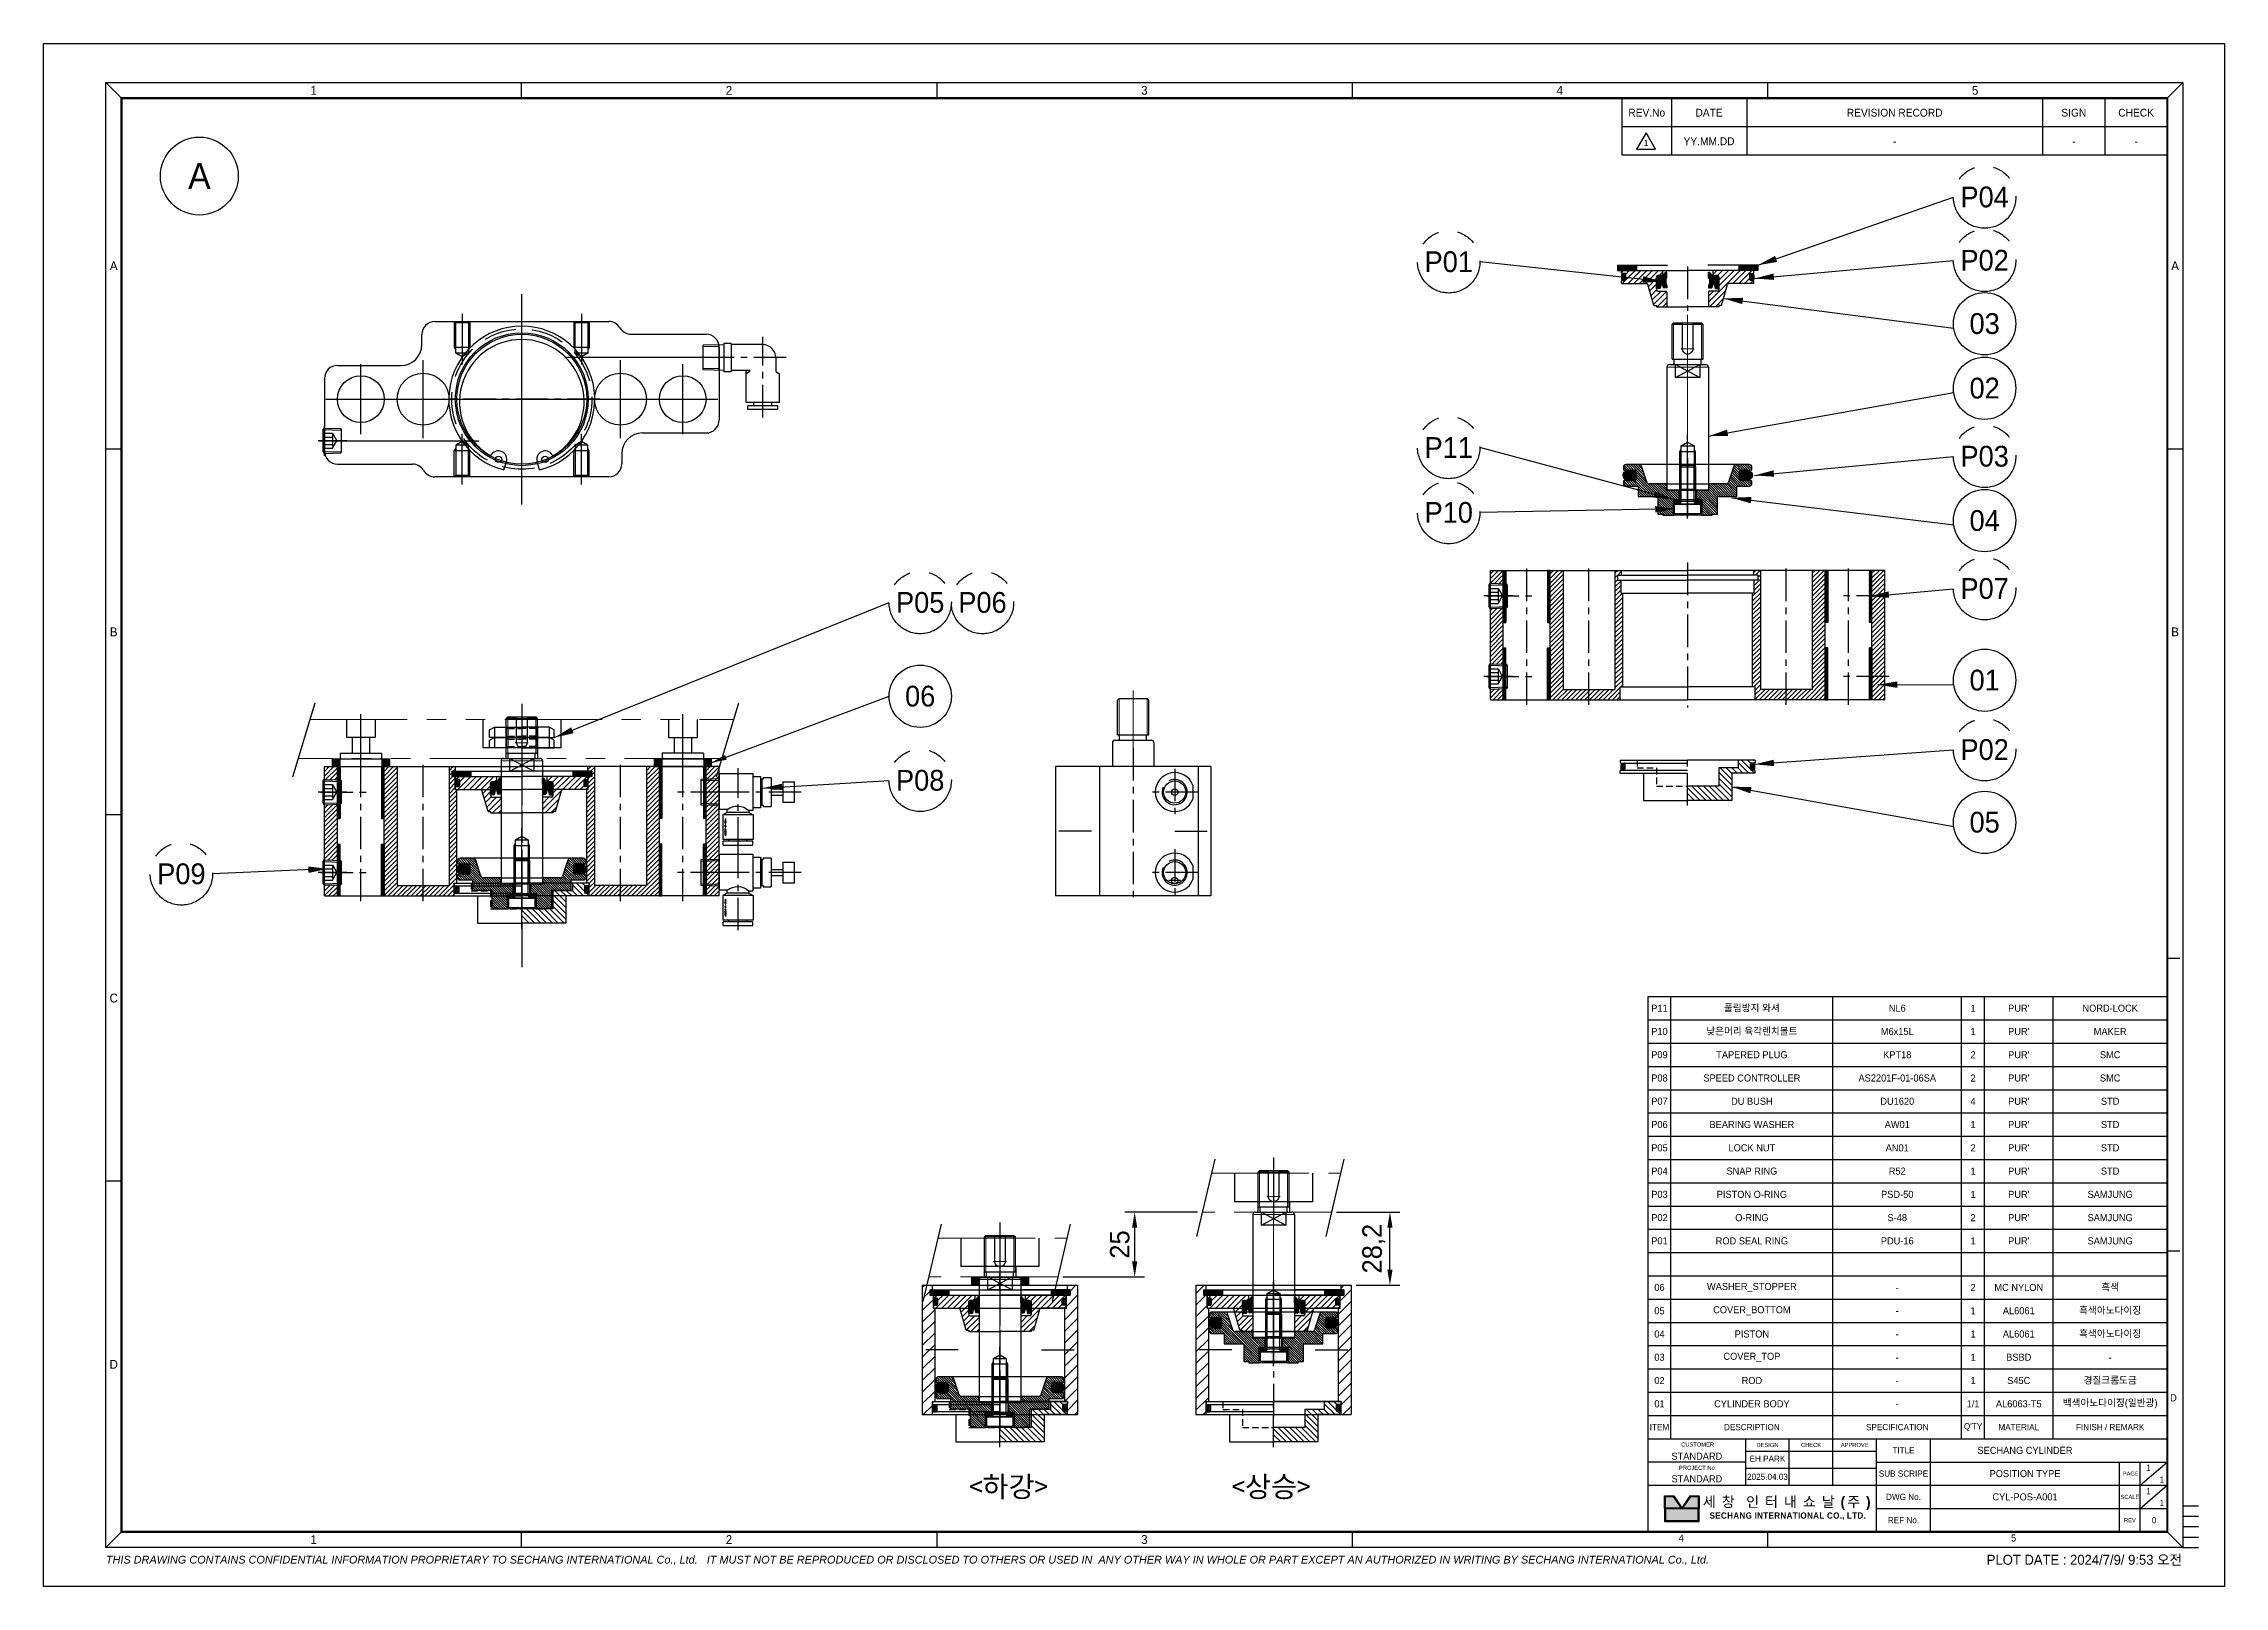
# Model space of a CAD drawing. Header units: inches. Extents: x 0 to 23821, y 0 to 11279.
# Drawn here: x 15860 to 16700, y 8630 to 9224 of the extents above; entities that cross this region are included whole.
import ezdxf
from ezdxf.enums import TextEntityAlignment as Align

# ---------------------------------------------------------------- set-up
doc = ezdxf.new("R2010")
doc.units = ezdxf.units.IN
doc.header["$LTSCALE"] = 10
doc.header["$MEASUREMENT"] = 0
for name, pattern in [('CENTER', [2, 1.25, -0.25, 0.25, -0.25]), ('DASHED', [0.75, 0.5, -0.25]), ('HIDDEN', [0.375, 0.25, -0.125]), ('PHANTOM', [2.5, 1.25, -0.25, 0.25, -0.25, 0.25, -0.25])]:
    doc.linetypes.add(name, pattern=pattern)
doc.layers.get('Defpoints').update_dxf_attribs({"color": 8})
for name, color, linetype in [('11', 1, 'CENTER'), ('22', 2, 'HIDDEN'), ('44', 4, 'Continuous'), ('77', 40, 'HIDDEN'), ('CENTER LINE', 1, 'CENTER'), ('HIDDEN LINE', 4, 'HIDDEN'), ('PHANTOM LINE', 6, 'PHANTOM'), ('PhantomLine', 6, 'PHANTOM'), ('T', 3, 'Continuous'), ('THIN LINE', 3, 'Continuous')]:
    doc.layers.add(name, color=color, linetype=linetype)
doc.layers.add('33', color=3, linetype='PHANTOM', lineweight=9)
for name, color, linetype, lineweight, true_color in [('은선 (ISO)', 5, 'Continuous', 15, 0x0000ff), ('좁은 외형선(ISO)', 1, 'Continuous', 15, 0xff0000), ('중심 표식(ISO)', 1, 'Continuous', 9, 0xff0000), ('중심선(ISO)', 1, 'Continuous', 9, 0xff0000)]:
    doc.layers.add(name, color=color, linetype=linetype, lineweight=lineweight, true_color=true_color)
doc.styles.add('H', font='romans.shx', dxfattribs={"bigfont": 'whgtxt.shx'})
doc.styles.add('SCI', font='')
doc.styles.get("Standard").update_dxf_attribs({"font": 'arial.ttf'})
doc.styles.add('기본글씨', font='')
doc.styles.get('SCI').set_extended_font_data('Gulim')
doc.styles.get('기본글씨').set_extended_font_data('GulimChe')
doc.dimstyles.new('SCH', dxfattribs={"dimtxt": 2.5, "dimasz": 2, "dimexe": 1.25, "dimexo": 0.625, "dimtad": 1, "dimdec": 8, "dimtxsty": 'SCI', "dimcen": 2.5, "dimclrd": 4, "dimclre": 4, "dimclrt": 7, "dimadec": 8, "dimazin": 2, "dimtfac": 1, "dimtdec": 8, "dimtmove": 0, "dimatfit": 3, "dimfxl": 1, "dimarcsym": 0})
pattern_1 = [(45, (-232665.9833, -58998.5181), (-0.8838834765, 0.8838834765), [])]

msp = doc.modelspace()

# ---------------------------------------------------------------- texts
at = {"attachment_point": 5, "style": 'SCI'}
for s, insert, char_height, width in [('{\\fGulim|b0|i0|c129|p50;1}', (16477.69654872, 9185.84045327), 2.4, 7.2061789665), ('YY.MM.DD', (16501.97847211, 9186.47531183), 3, 29), ('-', (16573.47847211, 9186.47531183), 3, 114), ('-', (16642.47847211, 9186.47531183), 3, 24)]:
    msp.add_mtext(s, dxfattribs=dict(at, insert=insert, char_height=char_height, width=width))
at = {"color": 2, "style": 'SCI'}
for s, insert, char_height, width, attachment_point in [('A', (15920.47847211, 9173.07531183), 10, 30, 5), ('03', (16608.13880417, 9116.23200044), 8, 24, 5), ('02', (16608.13880417, 9091.38975319), 8, 24, 5), ('04', (16608.13880417, 9040.40725663), 8, 24, 5), ('01', (16608.13880417, 8978.96648047), 8, 24, 5), ('06', (16198.12437518, 8972.79119015), 8, 24, 5), ('05', (16608.13880417, 8924.24931801), 8, 24, 5), ('P11', (16482.87847211, 8852.67531183), 2.72, 8.8, 5), ('풀림방지 와셔', (16518.47847211, 8852.67531183), 2.72, 62.4, 5), ('NL6', (16574.47847211, 8852.67531183), 2.72, 49.6, 5), ('1', (16603.67847211, 8852.67531183), 2.72, 8.8, 5), ("PUR'", (16621.27847211, 8852.67531183), 2.72, 26.4, 5), ('NORD-LOCK', (16656.47847211, 8852.67531183), 2.72, 44, 5), ('낮은머리 육각렌치볼트', (16518.47847211, 8843.71531183), 2.72, 62.4, 5), ('P10', (16482.87847211, 8843.71531183), 2.72, 8.8, 5), ('M6x15L', (16574.47847211, 8843.71531183), 2.72, 49.6, 5), ('1', (16603.67847211, 8843.71531183), 2.72, 8.8, 5), ("PUR'", (16621.27847211, 8843.71531183), 2.72, 26.4, 5), ('MAKER', (16656.47847211, 8843.71531183), 2.72, 44, 5), ('P09', (16482.87847211, 8834.75531183), 2.72, 8.8, 5), ('TAPERED PLUG', (16518.47847211, 8834.75531183), 2.72, 62.4, 5), ('KPT18', (16574.47847211, 8834.75531183), 2.72, 49.6, 5), ('2', (16603.67847211, 8834.75531183), 2.72, 8.8, 5), ("PUR'", (16621.27847211, 8834.75531183), 2.72, 26.4, 5), ('SMC', (16656.47847211, 8834.75531183), 2.72, 44, 5), ('P08', (16482.87847211, 8825.79531183), 2.72, 8.8, 5), ('SPEED CONTROLLER', (16518.47847211, 8825.79531183), 2.72, 62.4, 5), ('AS2201F-01-06SA ', (16574.47847211, 8825.79531183), 2.72, 49.6, 5), ('2', (16603.67847211, 8825.79531183), 2.72, 8.8, 5), ("PUR'", (16621.27847211, 8825.79531183), 2.72, 26.4, 5), ('SMC', (16656.47847211, 8825.79531183), 2.72, 44, 5), ('P07', (16482.87847211, 8816.83531183), 2.72, 8.8, 5), ('DU BUSH', (16518.47847211, 8816.83531183), 2.72, 62.4, 5), ('DU1620', (16574.47847211, 8816.83531183), 2.72, 49.6, 5), ('4', (16603.67847211, 8816.83531183), 2.72, 8.8, 5), ("PUR'", (16621.27847211, 8816.83531183), 2.72, 26.4, 5), ('STD', (16656.47847211, 8816.83531183), 2.72, 44, 5), ('P06', (16482.87847211, 8807.87531183), 2.72, 8.8, 5), ('BEARING WASHER', (16518.47847211, 8807.87531183), 2.72, 62.4, 5), ('AW01', (16574.47847211, 8807.87531183), 2.72, 49.6, 5), ('1', (16603.67847211, 8807.87531183), 2.72, 8.8, 5), ("PUR'", (16621.27847211, 8807.87531183), 2.72, 26.4, 5), ('STD', (16656.47847211, 8807.87531183), 2.72, 44, 5), ('P05', (16482.87847211, 8798.91531183), 2.72, 8.8, 5), ('LOCK NUT', (16518.47847211, 8798.91531183), 2.72, 62.4, 5), ('AN01', (16574.47847211, 8798.91531183), 2.72, 49.6, 5), ('2', (16603.67847211, 8798.91531183), 2.72, 8.8, 5), ("PUR'", (16621.27847211, 8798.91531183), 2.72, 26.4, 5), ('STD', (16656.47847211, 8798.91531183), 2.72, 44, 5), ('P04', (16482.87847211, 8789.95531183), 2.72, 8.8, 5), ('SNAP RING', (16518.47847211, 8789.95531183), 2.72, 62.4, 5), ('R52', (16574.47847211, 8789.95531183), 2.72, 49.6, 5), ('1', (16603.67847211, 8789.95531183), 2.72, 8.8, 5), ("PUR'", (16621.27847211, 8789.95531183), 2.72, 26.4, 5), ('STD', (16656.47847211, 8789.95531183), 2.72, 44, 5), ('P03', (16482.87847211, 8780.99531183), 2.72, 8.8, 5), ('PISTON O-RING', (16518.47847211, 8780.99531183), 2.72, 62.4, 5), ('PSD-50', (16574.47847211, 8780.99531183), 2.72, 49.6, 5), ('1', (16603.67847211, 8780.99531183), 2.72, 8.8, 5), ("PUR'", (16621.27847211, 8780.99531183), 2.72, 26.4, 5), ('SAMJUNG', (16656.47847211, 8780.99531183), 2.72, 44, 5), ('P02', (16482.87847211, 8772.03531183), 2.72, 8.8, 5), ('O-RING', (16518.47847211, 8772.03531183), 2.72, 62.4, 5), ('S-48', (16574.47847211, 8772.03531183), 2.72, 49.6, 5), ('2', (16603.67847211, 8772.03531183), 2.72, 8.8, 5), ("PUR'", (16621.27847211, 8772.03531183), 2.72, 26.4, 5), ('SAMJUNG', (16656.47847211, 8772.03531183), 2.72, 44, 5), ('P01', (16482.87847211, 8763.07531183), 2.72, 8.8, 5), ('ROD SEAL RING', (16518.47847211, 8763.07531183), 2.72, 62.4, 5), ('PDU-16', (16574.47847211, 8763.07531183), 2.72, 49.6, 5), ('1', (16603.67847211, 8763.07531183), 2.72, 8.8, 5), ("PUR'", (16621.27847211, 8763.07531183), 2.72, 26.4, 5), ('SAMJUNG', (16656.47847211, 8763.07531183), 2.72, 44, 5), ('06', (16482.87847211, 8745.15531183), 2.72, 8.8, 5), ('WASHER_STOPPER', (16518.47847211, 8745.15531183), 2.72, 62.4, 5), ('-', (16574.47847211, 8745.15531183), 2.72, 49.6, 5), ('2', (16603.67847211, 8745.15531183), 2.72, 8.8, 5), ('MC NYLON', (16621.27847211, 8745.15531183), 2.72, 26.4, 5), ('흑색', (16656.47847211, 8745.15531183), 2.72, 44, 5), ('05', (16482.87847211, 8736.19531183), 2.72, 8.8, 5), ('COVER_BOTTOM', (16518.47847211, 8736.19531183), 2.72, 62.4, 5), ('-', (16574.47847211, 8736.19531183), 2.72, 49.6, 5), ('1', (16603.67847211, 8736.19531183), 2.72, 8.8, 5), ('AL6061', (16621.27847211, 8736.19531183), 2.72, 26.4, 5), ('흑색아노다이징', (16656.47847211, 8736.19531183), 2.72, 44, 5), ('04', (16482.87847211, 8727.23531183), 2.72, 8.8, 5), ('PISTON', (16518.47847211, 8727.23531183), 2.72, 62.4, 5), ('1', (16603.67847211, 8727.23531183), 2.72, 8.8, 5), ('AL6061', (16621.27847211, 8727.23531183), 2.72, 26.4, 5), ('흑색아노다이징', (16656.47847211, 8727.23531183), 2.72, 44, 5), ('03', (16482.87847211, 8718.27531183), 2.72, 8.8, 5), ('COVER_TOP', (16518.47847211, 8718.27531183), 2.72, 62.4, 5), ('-', (16574.47847211, 8727.23531183), 2.72, 49.6, 5), ('1', (16603.67847211, 8718.27531183), 2.72, 8.8, 5), ('BSBD', (16621.27847211, 8718.27531183), 2.72, 26.4, 5), ('-', (16574.47847211, 8718.27531183), 2.72, 49.6, 5), ('경질크롬도금', (16656.47847211, 8709.31531183), 2.72, 44, 5), ('-', (16656.47847211, 8718.27531183), 2.72, 44, 5), ('02', (16482.87847211, 8709.31531183), 2.72, 8.8, 5), ('ROD', (16518.47847211, 8709.31531183), 2.72, 62.4, 5), ('-', (16574.47847211, 8709.31531183), 2.72, 49.6, 5), ('1', (16603.67847211, 8709.31531183), 2.72, 8.8, 5), ('S45C', (16621.27847211, 8709.31531183), 2.72, 26.4, 5), ('백색아노다이징(일반광)', (16656.47847211, 8700.35531183), 2.72, 44, 5), ('01', (16482.87847211, 8700.35531183), 2.72, 8.8, 5), ('CYLINDER BODY', (16518.47847211, 8700.35531183), 2.72, 62.4, 5), ('-', (16574.47847211, 8700.35531183), 2.72, 49.6, 5), ('1/1', (16603.67847211, 8700.35531183), 2.72, 8.8, 5), ('AL6063-T5', (16621.27847211, 8700.35531183), 2.72, 26.4, 5), ('SECHANG CYLINDER', (16623.67847211, 8682.43531183), 2.72, 72.8, 5), ('POSITION TYPE', (16623.67847211, 8673.47531183), 2.72, 72.8, 5), ('\\pi2.28362;1', (16668.07847211, 8675.71531183), 2.4, 5.2, 4), ('CYL-POS-A001', (16623.67847211, 8664.51531183), 2.72, 72.8, 5), ('\\pi2.28362;1', (16668.07847211, 8666.75531183), 2.4, 5.2, 4), ('\\pi4.46178;0', (16668.07847211, 8655.55531183), 2.4, 10.4, 4)]:
    msp.add_mtext(s, dxfattribs=dict(at, insert=insert, char_height=char_height, width=width, attachment_point=attachment_point))
at = {"layer": 'PHANTOM LINE', "ltscale": 3, "char_height": 8, "width": 24, "attachment_point": 5, "style": 'SCI'}
for s, insert in [('P04', (16608.13880417, 9164.97938452)), ('P01', (16401.71717564, 9140.05359017)), ('P02', (16608.13880417, 9140.61667894)), ('P11', (16401.71717564, 9068.56461683)), ('P03', (16608.13880417, 9065.16131727)), ('P10', (16401.71717564, 9043.52533284)), ('P07', (16608.13880417, 9014.21899499)), ('P05', (16198.12437518, 9008.86382251)), ('P06', (16222.12437518, 9008.86382251)), ('P02', (16608.13880417, 8952.19987958)), ('P08', (16198.12437518, 8940.39241789)), ('P09', (15913.55745677, 8904.38451887))]:
    msp.add_mtext(s, dxfattribs=dict(at, insert=insert))
at = {"layer": 'THIN LINE', "style": '기본글씨'}
for s, p in [('<하강>', (16216.96864393, 8664.45719889)), ('<상승>', (16318.07022847, 8664.45719889))]:
    msp.add_text(s, height=7.997123513, dxfattribs=at).set_placement(p)

# ---------------------------------------------------------------- blocks, each defined once
blk = doc.blocks.new('SECHANG REV')
at = {"color": 7}
blk.add_line((-52.5, 0), (-52.5, 5.5), dxfattribs=at)
at = {"color": 3}
for p, q in [((-43, 5.5), (-43, 0)), ((-28.5, 5.5), (-28.5, 0)), ((28.5, 5.5), (28.5, 0)), ((40.5, 5.5), (40.5, 0)), ((52.5, 5.5), (52.5, 0))]:
    blk.add_line(p, q, dxfattribs=at)
blk.add_line((52.5, 0), (-52.5, 0))
blk = doc.blocks.new('SECHANG TITLE')
h = blk.add_hatch(color=162)
h.dxf.hatch_style = 1
h.paths.add_polyline_path([(6.08, -25.11), (4.21, -25.11), (4.21, -27.9), (7.94, -27.9)])
h.paths.add_polyline_path([(12.06, -25.11), (10.19, -25.11), (8.33, -27.9), (12.06, -27.9)])
h.paths.add_polyline_path([(12.06, -28.1), (4.21, -28.1), (4.21, -30.89), (12.06, -30.89)])
at = {"color": 3}
for p, q in [((125, 0), (125, -33.6)), ((0, -5.6), (125, -5.6)), ((0, -33.6), (0, -5.6)), ((5.5, -11.2), (5.5, -5.6)), ((44.5, -22.4), (44.5, -5.6)), ((75.5, -11.2), (75.5, -5.6)), ((81, -11.2), (81, -5.6)), ((97.5, -11.2), (97.5, -5.6)), ((0, -11.2), (125, -11.2)), ((23.5, -11.2), (23.5, -22.4)), ((23.5, -14.2), (55, -14.2)), ((34, -22.4), (34, -11.2)), ((55, -33.6), (55, -11.2)), ((68, -33.6), (68, -11.2)), ((23.5, -16.8), (0, -16.8)), ((23.5, -18.3), (55, -18.3)), ((55, -16.8), (125, -16.8)), ((113.5, -33.6), (113.5, -16.8)), ((118.5, -22.4), (125, -16.8)), ((118.5, -33.6), (118.5, -16.8)), ((0, -22.4), (125, -22.4)), ((118.5, -28), (125, -22.4)), ((55, -28), (125, -28)), ((0, -33.6), (125, -33.6))]:
    blk.add_line(p, q, dxfattribs=at)
for p, q in [((4, -28), (4, -24.9)), ((4, -24.9), (6.19, -24.9)), ((4.21, -27.9), (4.21, -25.11)), ((4.21, -25.11), (6.08, -25.11)), ((6.08, -25.11), (7.94, -27.9)), ((6.19, -24.9), (8.13, -27.81)), ((10.08, -24.9), (8.13, -27.81)), ((10.19, -25.11), (8.33, -27.9)), ((10.08, -24.9), (12.27, -24.9)), ((10.19, -25.11), (12.06, -25.11)), ((12.06, -25.11), (12.06, -27.9)), ((12.27, -24.9), (12.27, -28)), ((4, -28), (4, -31.1)), ((4, -31.1), (12.27, -31.1)), ((7.94, -27.9), (4.21, -27.9)), ((12.06, -28.1), (4.21, -28.1)), ((4.21, -28.1), (4.21, -30.89)), ((4.21, -30.89), (12.06, -30.89)), ((12.06, -27.9), (8.33, -27.9)), ((12.06, -30.89), (12.06, -28.1)), ((12.27, -31.1), (12.27, -28))]:
    blk.add_line(p, q)
at = {"attachment_point": 5, "style": 'SCI'}
for s, insert, char_height, width in [('ITEM', (2.75, -8.4), 1.5, 5.5), ('DESCRIPTION', (25, -8.4), 1.5, 39), ('SPECIFICATION', (60, -8.4), 1.5, 31), ("Q'TY", (78.25, -8.4), 1.5, 5.5), ('MATERIAL', (89.25, -8.4), 1.5, 16.5), ('FINISH / REMARK', (111.25, -8.4), 1.5, 27.5), (' CUSTOMER', (11.75, -12.6), 1, 23.5), ('DESIGN', (28.75, -12.7), 1, 10.5), ('CHECK', (39.25, -12.7), 1, 10.5), ('APPROVE', (49.75, -12.7), 1, 10.5), ('TITLE', (61.5, -14), 1.5, 13), (' PROJECT No.', (11.75, -18.2), 1, 23.5), ('SUB SCRIPE', (61.5, -19.6), 1.5, 13), (' PAGE', (116, -19.6), 1, 5), ('{\\fGulim|b1|i0|c129|p50;\\T1.45;세창 인터내쇼날(주)}', (33.63, -26.75), 2.5, 38.7333), ('DWG No.', (61.5, -25.2), 1.5, 13), ('SCALE', (116, -25.2), 1, 5), ('{\\fGulim|b1|i0|c129|p50;\\T1.05;SECHANG INTERNATIONAL CO., LTD.}', (33.63, -29.85), 1.5, 38.7333), ('REF No.', (61.5, -30.8), 1.5, 13), ('REV', (116, -30.8), 1, 5)]:
    blk.add_mtext(s, dxfattribs=dict(at, insert=insert, char_height=char_height, width=width))
blk = doc.blocks.new('A$Cfc68a438')
at = {"color": 2}
for p, q in [((-408, 289.5), (-405, 286.5)), ((-328, 289.5), (-328, 286.5)), ((-248, 289.5), (-248, 286.5)), ((-168, 289.5), (-168, 286.5)), ((-88, 289.5), (-88, 286.5)), ((-8, 289.5), (-11, 286.5)), ((-405, 10.5), (-408, 7.5)), ((-328, 10.5), (-328, 7.5)), ((-248, 10.5), (-248, 7.5)), ((-168, 10.5), (-168, 7.5)), ((-88, 10.5), (-88, 7.5)), ((-11, 10.5), (-8, 7.5))]:
    blk.add_line(p, q, dxfattribs=at)
at = {"color": 3}
blk.add_line((-116, 286.5), (-11, 286.5), dxfattribs=at)
for p, q in [((-408, 219), (-405, 219)), ((-11, 219), (-8, 219)), ((-405, 148.5), (-408, 148.5)), ((-8.6, 120.9), (-11, 120.9)), ((-405, 78), (-408, 78)), ((-8.6, 64.5), (-11, 64.5)), ((-8, 15.5), (-5, 15.5))]:
    blk.add_line(p, q)
at = {"color": 1}
blk.add_lwpolyline([(-420, 297), (0, 297), (0, 0), (-420, 0)], close=True, dxfattribs=at)
at = {"color": 2}
blk.add_lwpolyline([(-408, 289.5), (-8, 289.5), (-8, 7.5), (-408, 7.5)], close=True, dxfattribs=at)
at = {"const_width": 0.4}
blk.add_lwpolyline([(-405, 286.5), (-11, 286.5), (-11, 10.5), (-405, 10.5)], close=True, dxfattribs=at)
at = {"layer": 'CENTER LINE', "ltscale": 5}
blk.add_line((-8, 11.5), (-5, 11.5), dxfattribs=at)
at = {"layer": 'HIDDEN LINE', "ltscale": 5}
blk.add_line((-8, 13.5), (-5, 13.5), dxfattribs=at)
at = {"layer": 'PHANTOM LINE', "ltscale": 3}
blk.add_line((-8, 9.5), (-5, 9.5), dxfattribs=at)
at = {"layer": 'THIN LINE'}
blk.add_line((-8, 7.5), (-5, 7.5), dxfattribs=at)
blk.add_blockref('SECHANG REV', (-63.5, 281))
at = {"xscale": 0.8, "yscale": 0.8, "zscale": 0.8}
blk.add_blockref('SECHANG TITLE', (-111, 37.38), dxfattribs=at)
at = {"color": 2, "style": 'SCI'}
for s, insert, char_height, width, attachment_point in [('1', (-368, 288), 1.7, 80, 5), ('2', (-288, 288), 1.7, 80, 5), ('3', (-208, 288), 1.7, 80, 5), ('4', (-128, 288), 1.7, 80, 5), ('5', (-48, 288), 1.7, 80, 5), ('A', (-406.5, 254.25), 1.7, 3, 5), ('A', (-9.5, 254.25), 1.7, 3, 5), ('B', (-406.5, 183.75), 1.7, 3, 5), ('B', (-9.5, 183.75), 1.7, 3, 5), ('C', (-406.5, 113.25), 1.7, 3, 5), ('D', (-406.5, 42.75), 1.7, 3, 5), ('D', (-9.8, 36.3), 1.36, 2.4, 5), ('\\PSTANDARD', (-101.6, 26.18), 1.36, 18.8, 5), ('STANDARD', (-101.6, 20.7), 1.36, 18.8, 5), ('2025.04.03', (-88, 21.1), 1.2, 8.4, 5), ('EH.PARK', (-88, 24.58), 1.2, 8.4, 5), ('\\pi1.14181;1', (-13.6, 20.58), 1.2, 2.6, 4), ('\\pi1.14181;1', (-13.6, 16.1), 1.2, 2.6, 4), ('1', (-368, 9), 1.7, 80, 5), ('2', (-288, 9), 1.7, 80, 5), ('3', (-208, 9), 1.7, 80, 5), ('4', (-104.6, 9.3), 1.36, 64, 5), ('5', (-40.6, 9.3), 1.36, 64, 5)]:
    blk.add_mtext(s, dxfattribs=dict(at, insert=insert, char_height=char_height, width=width, attachment_point=attachment_point))
at = {"char_height": 1.5, "attachment_point": 5, "style": 'SCI'}
for s, insert, width in [('REV.No', (-111.25, 283.7), 9.5), ('DATE', (-99.25, 283.7), 14.5), ('REVISION RECORD', (-63.5, 283.7), 57), ('SIGN', (-29, 283.7), 12), ('CHECK', (-17, 283.7), 12), ('-', (-17, 278.2), 12)]:
    blk.add_mtext(s, dxfattribs=dict(at, insert=insert, width=width))
at = {"color": 3, "insert": (-408, 5), "char_height": 1.5, "width": 400.0238, "attachment_point": 4, "style": 'SCI'}
blk.add_mtext('{\\fArial|b0|i1|c0|p34;THIS DRAWING CONTAINS CONFIDENTIAL INFORMATION PROPRIETARY TO SECHANG INTERNATIONAL Co., Ltd.   IT MUST NOT BE REPRODUCED OR DISCLOSED TO OTHERS OR USED IN  ANY OTHER WAY IN WHOLE OR PART EXCEPT AN AUTHORIZED IN WRITING BY SECHANG INTERNATIONAL Co., Ltd.  }', dxfattribs=at)
at = {"layer": 'HIDDEN LINE', "linetype": 'Continuous', "style": 'SCI'}
blk.add_text('PLOT DATE : 2024/7/9/ 9:53 오전', height=1.92, dxfattribs=at).set_placement((-8.14, 4.16), align=Align.RIGHT)
blk = doc.blocks.new('A$C22515e4a')
at = {"color": 3}
for p, q in [((0, 0), (125, 0)), ((0, -5.6), (0, 0)), ((5.5, -5.6), (5.5, 0)), ((44.5, -5.6), (44.5, 0)), ((75.5, -5.6), (75.5, 0)), ((81, -5.6), (81, 0)), ((97.5, -5.6), (97.5, 0)), ((125, 0), (125, -5.6))]:
    blk.add_line(p, q, dxfattribs=at)
blk = doc.blocks.new('A$C5b8731fd')
for p, q in [((0, 0), (-2.25, -3.9)), ((2.25, -3.9), (0, 0)), ((-2.25, -3.9), (2.25, -3.9))]:
    blk.add_line(p, q)
blk = doc.blocks.new('A$Ce8d7970b')
h = blk.add_hatch()
h.set_pattern_fill('ANSI31', color=3)
h.set_pattern_definition([(45, (-2840.139, -2710.0392), (-2.245064, 2.245064), [])])
h.paths.add_polyline_path([(-25, 0), (-25.6, 0), (-25.6, 5), (-27, 5), (-27, 7), (-26, 7), (-26, 8.8), (-29.9, 8.8), (-29.9, -16), (-25, -16)])
h.paths.add_polyline_path([(-25, -16), (-29.9, -16), (-29.9, -41), (-26, -41), (-26, -36), (-25, -36)])
h.paths.add_polyline_path([(29.9, 8.8), (26, 8.8), (26, 7), (27, 7), (27, 5), (25.6, 5), (25.6, 0), (25, 0), (25, -16), (29.9, -16)])
h.paths.add_polyline_path([(29.9, -16), (25, -16), (25, -36), (26, -36), (26, -41), (29.9, -41)])
for p, q in [((-29.9, 8.8), (29.9, 8.8)), ((-29.9, 8.8), (-29.9, -41)), ((-26, 7), (-26, 8.8)), ((26, 7), (26, 8.8)), ((29.9, 8.8), (29.9, -41)), ((-27, 7), (27, 7)), ((-27, 7), (-27, 5)), ((-27, 5), (27, 5)), ((-25.6, 0), (-25.6, 5)), ((-25.6, 0), (25.6, 0)), ((25.6, 0), (25.6, 5)), ((27, 7), (27, 5)), ((-25, -36), (-25, 0)), ((25, -36), (25, 0)), ((-29.9, -41), (29.9, -41)), ((-26, -36), (26, -36)), ((-26, -41), (-26, -36)), ((26, -41), (26, -36))]:
    blk.add_line(p, q)
at = {"layer": 'CENTER LINE'}
for p, q in [((0, 10.8), (0, -43)), ((-16.07, -16), (-31.05, -16)), ((16.07, -16), (31.05, -16))]:
    blk.add_line(p, q, dxfattribs=at)
blk = doc.blocks.new('A$C10B85BA4')
at = {"layer": 'THIN LINE'}
blk.add_hatch(color=256, dxfattribs=at).paths.add_polyline_path([(-11.91, 0), (-11.91, 2), (-19.24, 2), (-19.24, 0)])
at = {"color": 7, "linetype": 'Continuous'}
for p, q in [((-19.24, 2), (0, 2)), ((-19.24, 2), (-19.24, 0)), ((-19.24, 0), (0, 0))]:
    blk.add_line(p, q, dxfattribs=at)
at = {"color": 3, "linetype": 'DASHED'}
blk.add_line((-11.91, 2), (-11.91, 0), dxfattribs=at)
at = {"layer": 'THIN LINE'}
blk.add_line((-11.91, 2), (-11.91, 0), dxfattribs=at)
blk = doc.blocks.new('A$C268A3F26')
at = {"layer": 'THIN LINE'}
blk.add_hatch(color=256, dxfattribs=at).paths.add_polyline_path([(0, 0.87, 0.37096), (-1.5, 0.87), (-1.5, -0.87, 0.37096), (0, -0.87)])
for p, q in [((-1.5, 0.87), (-1.5, -0.87)), ((0, 0.87), (0, -0.87))]:
    blk.add_line(p, q, dxfattribs=at)
for start, end in [(49.29429, 130.70571), (229.29429, 310.70571)]:
    blk.add_arc((-0.75, 0), 1.15, start, end, dxfattribs=at)
blk = doc.blocks.new('A$C6FC21D95')
at = {"layer": 'THIN LINE'}
blk.add_hatch(color=256, dxfattribs=at).paths.add_polyline_path([(-3.32, 1.24), (-5, 0.92), (-5, -0.5), (-0.5, -0.5, 0.414214), (0, 0), (0, 2.08), (1.4, 3.07), (1.4, 3.5), (-0.96, 3.5), (-0.96, 3.08), (-2.93, 3.08), (-3.97, 3.5), (-4.75, 3.5), (-4.75, 2.18), (-3.29, 1.75, -0.788758)])
for p, q in [((-3.32, 1.24), (-5, 0.92)), ((-5, 0.92), (-5, -0.5)), ((-4.75, 3.5), (-4.75, 2.18)), ((-3.97, 3.5), (-4.75, 3.5)), ((-3.29, 1.75), (-4.75, 2.18)), ((-2.93, 3.08), (-3.97, 3.5)), ((-0.96, 3.08), (-2.93, 3.08)), ((-0.96, 3.5), (1.4, 3.5)), ((-0.96, 3.5), (-0.96, 3.08)), ((0, 2.08), (1.4, 3.07)), ((0, 2.08), (0, 0)), ((1.4, 3.5), (1.4, 3.07)), ((-5, -0.5), (-0.5, -0.5))]:
    blk.add_line(p, q, dxfattribs=at)
for centre, radius, start, end in [((-3.37, 1.5), 0.266, 280.7708, 73.83034), ((-0.5, 0), 0.5, 270, 0)]:
    blk.add_arc(centre, radius, start, end, dxfattribs=at)
blk = doc.blocks.new('A$C0103d36f')
h = blk.add_hatch()
h.set_pattern_fill('ANSI31', color=2, scale=0.5)
h.set_pattern_definition([(45, (-1745.3104, -2719.5731), (-1.122532, 1.122532), [])])
h.paths.add_polyline_path([(-12, -2.5, -0.414214), (-11.5, -2), (-10.3, -2, 0.414214), (-9.7, -1.4), (-9.7, 0), (-25.5, 0), (-25.5, -0.88, 0.39896), (-25.31, -1.08), (-24.28, -1.14, -0.39896), (-24, -1.43), (-24, -3.57, -0.39896), (-24.28, -3.86), (-25.31, -3.92, 0.39896), (-25.5, -4.12), (-25.5, -5), (-15.81, -5, -0.334595), (-15.33, -5.36), (-13, -13.5), (-12, -13.5), (-12, -14), (-8.3, -14, 0.414214), (-8, -13.7), (-8, -8.3, 0.414214), (-8.3, -8), (-11.5, -8, -0.414214), (-12, -7.5)])
h.paths.add_polyline_path([(15.81, -5), (25.5, -5), (25.5, -4.12, 0.39896), (25.31, -3.92), (24.28, -3.86, -0.39896), (24, -3.57), (24, -1.43, -0.39896), (24.28, -1.14), (25.31, -1.08, 0.39896), (25.5, -0.88), (25.5, 0), (9.7, 0), (9.7, -1.4, 0.414214), (10.3, -2), (11.5, -2, -0.414214), (12, -2.5), (12, -7.5, -0.414214), (11.5, -8), (8.3, -8, 0.414214), (8, -8.3), (8, -13.7, 0.414214), (8.3, -14), (12, -14), (12, -13.5), (13, -13.5), (15.33, -5.36, -0.334595)])
for p, q in [((-25.5, 0), (0, 0)), ((-9.7, 0), (-9.7, -1.4)), ((25.5, 0), (0, 0)), ((9.7, 0), (9.7, -1.4)), ((-25.5, -5), (-15.81, -5)), ((-13, -13.5), (-15.33, -5.36)), ((-12, -2.5), (-12, -7.5)), ((-11.5, -2), (-10.3, -2)), ((-11.5, -8), (-8.3, -8)), ((-8, -8.3), (-8, -13.7)), ((8, -8.3), (8, -13.7)), ((11.5, -8), (8.3, -8)), ((11.5, -2), (10.3, -2)), ((12, -2.5), (12, -7.5)), ((13, -13.5), (15.33, -5.36)), ((25.5, -5), (15.81, -5)), ((-13, -13.5), (-12, -13.5)), ((-12, -13.5), (-12, -14)), ((-12, -14), (0, -14)), ((12, -14), (0, -14)), ((13, -13.5), (12, -13.5)), ((12, -13.5), (12, -14)), ((12, -13.5), (12, -14))]:
    blk.add_line(p, q)
at = {"color": 7}
for p, q in [((-25.5, -0.88), (-25.5, 0)), ((25.5, -0.88), (25.5, 0)), ((-25.5, -5), (-25.5, -4.12)), ((-24.28, -1.14), (-25.31, -1.08)), ((-25.31, -3.92), (-24.28, -3.86)), ((-24, -1.15), (-24.1, -1.14)), ((-24, -1.25), (-24, -1.15)), ((-24, -3.57), (-24, -1.43)), ((24, -3.57), (24, -1.43)), ((24.28, -1.14), (25.31, -1.08)), ((25.31, -3.92), (24.28, -3.86)), ((25.5, -5), (25.5, -4.12))]:
    blk.add_line(p, q, dxfattribs=at)
for centre, radius, start, end in [((-25.3, -0.88), 0.2, 180, 267), ((-25.3, -4.12), 0.2, 93, 180), ((-24.3, -1.43), 0.3, 0, 87), ((-24.3, -3.57), 0.3, 273, 0), ((24.3, -1.43), 0.3, 93, 180), ((24.3, -3.57), 0.3, 180, 267), ((25.3, -0.88), 0.2, 273, 0), ((25.3, -4.12), 0.2, 0, 87)]:
    blk.add_arc(centre, radius, start, end, dxfattribs=at)
for centre, radius, start, end in [((-15.81, -5.5), 0.5, 16, 90), ((-11.5, -2.5), 0.5, 90, 180), ((-11.5, -7.5), 0.5, 180, 270), ((-10.3, -1.4), 0.6, 270, 0), ((-8.3, -8.3), 0.3, 0, 90), ((8.3, -8.3), 0.3, 90, 180), ((10.3, -1.4), 0.6, 180, 270), ((11.5, -2.5), 0.5, 0, 90), ((11.5, -7.5), 0.5, 270, 0), ((15.81, -5.5), 0.5, 90, 164), ((-8.3, -13.7), 0.3, 270, 0), ((8.3, -13.7), 0.3, 180, 270)]:
    blk.add_arc(centre, radius, start, end)
at = {"layer": 'CENTER LINE'}
blk.add_line((0, 1.5), (0, -15.5), dxfattribs=at)
blk = doc.blocks.new('A$Cf395cb6d')
blk.add_blockref('A$C0103d36f', (0, 8))
at = {"layer": 'THIN LINE'}
for name, p in [('A$C10B85BA4', (-7.76, 8)), ('A$C268A3F26', (-24, 5.5))]:
    blk.add_blockref(name, p, dxfattribs=at)
at = {"layer": 'THIN LINE', "xscale": -1}
for name, p in [('A$C10B85BA4', (7.76, 8)), ('A$C268A3F26', (24, 5.5))]:
    blk.add_blockref(name, p, dxfattribs=at)
at = {"layer": 'THIN LINE', "xscale": -1, "rotation": 270}
blk.add_blockref('A$C6FC21D95', (-11.5, 6), dxfattribs=at)
at = {"layer": 'THIN LINE', "rotation": 90}
blk.add_blockref('A$C6FC21D95', (11.5, 6), dxfattribs=at)
blk = doc.blocks.new('A$C24AB0AE7')
at = {"layer": '33'}
h = blk.add_hatch(dxfattribs=at)
h.set_pattern_fill('ANSI31', color=256, scale=0.5, style=0)
h.set_pattern_definition([(45, (-1694.0496, -484.75), (-1.122532, 1.122532), [])])
h.paths.add_polyline_path([(7.75, 17), (-2.75, 17), (-2.75, 25.5), (-3.63, 25.5, 0.39896), (-3.83, 25.31), (-3.89, 24.28, -0.39896), (-4.18, 24), (-6.32, 24, -0.39896), (-6.61, 24.28), (-6.67, 25.31, 0.39896), (-6.87, 25.5), (-7.75, 25.5), (-7.75, 19.5), (-4.75, 19.5), (-4.75, 12), (2.25, 12), (2.25, 0), (7.75, 0)])
for p, q in [((-7.75, 26), (-7.75, 0)), ((-7.75, 26), (-6.88, 26)), ((-6.68, 25.81), (-6.61, 24.53)), ((-3.82, 25.81), (-3.89, 24.53)), ((-2.75, 26), (-3.62, 26)), ((-2.75, 26), (-2.75, 17)), ((-7.75, 19.5), (-4.75, 19.5)), ((-6.6, 24.3), (-6.6, 24.25)), ((-6.56, 24.25), (-6.6, 24.25)), ((-4.18, 24.25), (-6.32, 24.25)), ((-4.75, 19.5), (-4.75, 12)), ((-3.9, 24.25), (-3.93, 24.25)), ((-3.9, 24.31), (-3.9, 24.25)), ((-2.75, 17), (7.75, 17)), ((7.75, 17), (7.75, 0)), ((-4.75, 12), (2.25, 12)), ((2.25, 12), (2.25, 0)), ((-7.75, -26), (-7.75, 0)), ((-6.6, -24.25), (-6.6, 0)), ((-3.9, -24.25), (-3.9, 0)), ((-2.75, -26), (-2.75, 0)), ((7.75, -17), (7.75, 0)), ((-6.68, -25.81), (-6.61, -24.53)), ((-6.56, -24.25), (-6.6, -24.25)), ((-6.6, -24.3), (-6.6, -24.25)), ((-4.18, -24.25), (-6.32, -24.25)), ((-3.9, -24.25), (-3.93, -24.25)), ((-3.9, -24.31), (-3.9, -24.25)), ((-3.82, -25.81), (-3.89, -24.53)), ((-2.75, -17), (7.75, -17)), ((-7.75, -26), (-6.87, -26)), ((-2.75, -26), (-3.63, -26))]:
    blk.add_line(p, q)
for centre, radius, start, end in [((-6.88, 25.8), 0.2, 3, 90), ((-3.62, 25.8), 0.2, 90, 177), ((-6.32, 24.55), 0.3, 183, 270), ((-4.18, 24.55), 0.3, 270, 357), ((-6.32, -24.55), 0.3, 90, 177), ((-4.18, -24.55), 0.3, 3, 90), ((-6.88, -25.8), 0.2, 270, 357), ((-3.62, -25.8), 0.2, 183, 270)]:
    blk.add_arc(centre, radius, start, end)
at = {"layer": '11'}
blk.add_line((9.75, 0), (-9.75, 0), dxfattribs=at)
at = {"layer": '22'}
for p, q in [((2.25, -12), (2.25, 0)), ((-4.75, -12), (2.25, -12)), ((-4.75, -19.5), (-4.75, -12)), ((-7.75, -19.5), (-4.75, -19.5))]:
    blk.add_line(p, q, dxfattribs=at)
blk = doc.blocks.new('A$Cca70d1af')
at = {"rotation": 270}
blk.add_blockref('A$C24AB0AE7', (0, -2.75), dxfattribs=at)
at = {"layer": 'THIN LINE'}
blk.add_blockref('A$C268A3F26', (-24.25, 2.5), dxfattribs=at)
at = {"layer": 'THIN LINE', "xscale": -1}
blk.add_blockref('A$C268A3F26', (24.25, 2.5), dxfattribs=at)
blk = doc.blocks.new('A$Cfb4d30c0')
for name, p in [('A$Ce8d7970b', (0, 46)), ('A$Cf395cb6d', (0, 43)), ('A$Cca70d1af', (0, 5))]:
    blk.add_blockref(name, p)
blk = doc.blocks.new('A$C23AA0C52')
h = blk.add_hatch()
h.set_pattern_fill('ANSI31', color=30, angle=90)
h.set_pattern_definition([(135, (59593.69824, -232627.32468), (-0.08838834765, -0.08838834765), [])])
h.paths.add_polyline_path([(1.5, -8.1), (1.5, -11), (4.5, -11), (4.5, -8.1)])
h.paths.add_polyline_path([(1.5, 11), (1.5, 8.1), (4.5, 8.1), (4.5, 11)])
for p, q in [((1.5, -11), (1.5, 11)), ((1.5, 11), (4.5, 11)), ((4.5, -11), (4.5, 11)), ((1.5, 8.1), (4.5, 8.1)), ((1.5, -8.1), (4.5, -8.1)), ((1.5, -11), (4.5, -11))]:
    blk.add_line(p, q)
at = {"layer": 'CENTER LINE'}
blk.add_line((6, 0), (0, 0), dxfattribs=at)
blk = doc.blocks.new('MDTapSHM6 Dp10')
at = {"layer": 'CENTER LINE', "ltscale": 2.9336}
blk.add_line((-3, 0), (16.56, 0), dxfattribs=at)
at = {"layer": 'HIDDEN LINE', "ltscale": 5.867199}
for p, q in [((0, 3), (10, 3)), ((0.54, 2.46), (0, 3)), ((0.54, 2.46), (12.14, 2.46)), ((0.54, 2.46), (0.54, -2.46)), ((10, 3), (10.94, 2.46)), ((10, 3), (10, -3)), ((12.14, 2.46), (12.14, -2.46)), ((12.14, 2.46), (13.56, 0)), ((13.56, 0), (12.14, -2.46)), ((0, -3), (0.54, -2.46)), ((0, -3), (10, -3)), ((12.14, -2.46), (0.54, -2.46)), ((10, -3), (10.94, -2.46))]:
    blk.add_line(p, q, dxfattribs=at)
blk = doc.blocks.new('A$C7b5a8a9b')
for p, q in [((-33.5, 29.9), (33.5, 29.9)), ((-38.5, 21), (-38.5, 24.9)), ((42.1, 25), (71, 25)), ((76, 20), (76, -8)), ((-71, 13), (-46.5, 13)), ((-76, 8), (-76, -20)), ((46.5, -13), (71, -13)), ((-71, -25), (-42.1, -25)), ((38.5, -21), (38.5, -24.9)), ((33.5, -29.9), (-33.5, -29.9))]:
    blk.add_line(p, q)
for centre, radius in [((0, 0), 25.6), ((0, 0), 25), ((-62, 0), 9), ((-38, 0), 10), ((38, 0), 10), ((62, 0), 9)]:
    blk.add_circle(centre, radius)
for centre, radius, start, end in [((-33.5, 24.9), 5, 90, 180), ((33.5, 24.9), 5, 30.66383, 90), ((42.1, 30), 5, 210.66383, 270), ((-46.5, 21), 8, 270, 0), ((71, 20), 5, 0, 90), ((-71, 8), 5, 90, 180), ((71, -8), 5, 270, 0), ((46.5, -21), 8, 90, 180), ((-71, -20), 5, 180, 270), ((-42.1, -30), 5, 30.66383, 90), ((33.5, -24.9), 5, 270, 0), ((-33.5, -24.9), 5, 210.66383, 270)]:
    blk.add_arc(centre, radius, start, end)
at = {"layer": 'CENTER LINE', "ltscale": 12.15}
for p, q in [((0, -40.5), (0, 40.5)), ((-40.5, 0), (40.5, 0))]:
    blk.add_line(p, q, dxfattribs=at)
at = {"layer": 'CENTER LINE', "ltscale": 4.05}
for p, q in [((-62, -13.5), (-62, 13.5)), ((62, -13.5), (62, 13.5)), ((-75.5, 0), (-48.5, 0)), ((48.5, 0), (75.5, 0))]:
    blk.add_line(p, q, dxfattribs=at)
at = {"layer": 'CENTER LINE', "ltscale": 4.5}
for p, q in [((-38, -15), (-38, 15)), ((38, -15), (38, 15)), ((-53, 0), (-23, 0)), ((23, 0), (53, 0))]:
    blk.add_line(p, q, dxfattribs=at)
at = {"layer": 'CENTER LINE', "ltscale": 5}
for p, q in [((78, 16), (16.52, 16)), ((-78, -16), (-16.52, -16))]:
    blk.add_line(p, q, dxfattribs=at)
at = {"layer": 'HIDDEN LINE', "ltscale": 5}
blk.add_circle((0, 0), 27, dxfattribs=at)
at = {"rotation": 270}
for p in [(-23, 29.9), (23, 29.9)]:
    blk.add_blockref('MDTapSHM6 Dp10', p, dxfattribs=at)
at = {"xscale": -1, "rotation": 270}
for p in [(-23, -29.9), (23, -29.9)]:
    blk.add_blockref('MDTapSHM6 Dp10', p, dxfattribs=at)
blk = doc.blocks.new('KQ2L06-01S_KQL06-01S_F')
at = {"color": 7, "linetype": 'Continuous'}
for p, q in [((5.39, 24.1), (6.2, 25.5)), ((17.3, 25.5), (6.2, 25.5)), ((17.3, 25.5), (17.3, 12.7)), ((-5, 19.1), (-5, 6.9)), ((0, 24.1), (5.39, 24.1)), ((18.5, 22.6), (17.3, 22.6)), ((20, 24.85), (18.5, 24.85)), ((18.5, 24.85), (18.5, 13.35)), ((20, 24.85), (20, 13.35)), ((5.39, 14.1), (5, 14.1)), ((5, 14.1), (5, 6.9)), ((17.3, 12.7), (5, 12.7)), ((5.39, 14.1), (6.2, 12.7)), ((18.5, 15.6), (17.3, 15.6)), ((20, 13.35), (18.5, 13.35)), ((-5.5, 6.9), (5.5, 6.9)), ((-5.5, 6.9), (-5.5, 4.1)), ((-5.5, 4.1), (5.5, 4.1)), ((-4.99, 4.1), (-4.74, -3.9)), ((4.93, 2.27), (-4.93, 2.27)), ((4.99, 4.1), (4.74, -3.9)), ((5.5, 6.9), (5.5, 4.1)), ((4.74, -3.9), (-4.74, -3.9))]:
    blk.add_line(p, q, dxfattribs=at)
blk.add_arc((0, 19.1), 5, 90, 180, dxfattribs=at)
blk.add_point((0, 0))
at = {"layer": '11'}
for p, q in [((0, 28.1), (0, -6.9)), ((23, 19.1), (-8, 19.1))]:
    blk.add_line(p, q, dxfattribs=at)
at = {"layer": 'T', "linetype": 'Continuous'}
for p, q in [((-4.35, 2.27), (-4.16, -3.9)), ((4.35, 2.27), (4.16, -3.9))]:
    blk.add_line(p, q, dxfattribs=at)
blk = doc.blocks.new('A$C15CE7188')
at = {"color": 7, "linetype": 'Continuous'}
for p, q in [((-7, 4.3), (-6.7, 4.87)), ((-7, -4.3), (-7, 4.3)), ((-6.7, 4.87), (-0.31, 4.67)), ((0, 4.08), (-0.31, 4.67)), ((0, -4.08), (0, 4.08)), ((-7, -4.3), (-6.7, -4.87)), ((-6.7, -4.87), (-0.31, -4.67)), ((0, -4.08), (-0.31, -4.67))]:
    blk.add_line(p, q, dxfattribs=at)
at = {"color": 3, "linetype": 'Continuous'}
for p, q in [((-7, 4.3), (0, 4.08)), ((-7, -4.3), (0, -4.08))]:
    blk.add_line(p, q, dxfattribs=at)
at = {"layer": '11', "linetype": 'CENTER'}
for p, q in [((2, 0), (-9, 0)), ((-6.55, -5.86), (-6.55, 5.86))]:
    blk.add_line(p, q, dxfattribs=at)
at = {"layer": '22', "linetype": 'DASHED'}
for p, q in [((-7, 2.89), (-3.5, 2.89)), ((-7, 1.44), (-3.5, 1.44)), ((-3.5, 2.89), (-1.83, 0)), ((-3.5, 2.89), (-3.5, -2.89)), ((-3.5, -2.89), (-1.83, 0)), ((-7, -1.44), (-3.5, -1.44)), ((-7, -2.89), (-3.5, -2.89))]:
    blk.add_line(p, q, dxfattribs=at)
blk = doc.blocks.new('A$C211449E8')
at = {"layer": 'CENTER LINE'}
for p, q in [((0, -30.09), (0, 30.11)), ((30.1, 0), (-30.1, 0))]:
    blk.add_line(p, q, dxfattribs=at)
at = {"layer": 'THIN LINE'}
for p, q in [((-6.88, -27.24), (-5.9, -24.14)), ((6.88, -27.24), (5.9, -24.14))]:
    blk.add_line(p, q, dxfattribs=at)
for centre in [(-9, -23.16), (9, -23.16)]:
    blk.add_circle(centre, 1.25, dxfattribs=at)
for centre, radius, start, end in [((0, 0.01), 28.1, 284.17769, 255.82231), ((0, -1.01), 24.01, 301.13212, 238.86788), ((-12.16, -21.13), 0.5, 238.86788, 327.32153), ((-9, -23.16), 3.25, 342.44184, 147.32153), ((9, -23.16), 3.25, 32.67847, 197.55816), ((12.16, -21.13), 0.5, 212.67847, 301.13212)]:
    blk.add_arc(centre, radius, start, end, dxfattribs=at)
blk = doc.blocks.new('A$C316bf566')
at = {"layer": 'CENTER LINE'}
blk.add_line((-77.5, -16), (-60, -16), dxfattribs=at)
for name, p in [('A$C7b5a8a9b', (0, 0)), ('A$C15CE7188', (-69.45, -16))]:
    blk.add_blockref(name, p)
at = {"rotation": 270}
blk.add_blockref('KQ2L06-01S_KQL06-01S_F', (73.73, 16), dxfattribs=at)
blk.add_blockref('KQ2L06-01S_KQL06-01S_F', (73.73, 16), dxfattribs=at)
at = {"layer": 'THIN LINE'}
blk.add_blockref('A$C211449E8', (0, 0), dxfattribs=at)
blk = doc.blocks.new('A$C21B97C16')
h = blk.add_hatch()
h.set_pattern_fill('ANSI31', color=30)
h.set_pattern_definition([(45, (-232314.66971, -59213.12488), (-0.08838834765, 0.08838834765), [])])
h.paths.add_polyline_path([(1, 20), (0, 20), (0, 9), (1, 9)])
h.paths.add_polyline_path([(1, 9), (0, 9), (0, 0), (1, 0)])
h.paths.add_polyline_path([(18, 20), (17, 20), (17, 0), (18, 0)])
at = {"layer": '44'}
for p, q in [((0, 20), (1, 20)), ((0, 20), (0, 0)), ((1, 0), (1, 20)), ((17, 20), (18, 20)), ((17, 0), (17, 20)), ((18, 20), (18, 0)), ((0, 0), (1, 0)), ((18, 0), (17, 0))]:
    blk.add_line(p, q, dxfattribs=at)
blk = doc.blocks.new('A$C6FA71A1C')
at = {"layer": 'THIN LINE'}
h = blk.add_hatch(dxfattribs=at)
h.set_pattern_fill('ANSI31', color=60, scale=10, style=0)
h.set_pattern_definition(pattern_1)
h.paths.add_polyline_path([(-71, 44.8), (-76, 44.8), (-76, 39.864), (-71, 39.70775)])
h.paths.add_polyline_path([(-71, 30.29225), (-76, 30.136), (-76, 8.864), (-71, 8.70775), (-71, 15)])
h.paths.add_polyline_path([(-71, -0.70775), (-76, -0.864), (-76, -1.864), (-76, -5), (-71, -5)])
h.paths.add_polyline_path([(-38, -1), (-47.75, -1), (-48, -1), (-48, 44.8), (-53, 44.8), (-53, 24.8), (-53, -5), (-38, -5)])
h.paths.add_polyline_path([(-26, 0), (-25, 0), (-25, 36), (-25.6, 36), (-25.6, 41), (-27, 41), (-27, 42.99996), (-27, 43), (-25.5, 43), (-25.5, 44.8), (-28, 44.8), (-28, -1), (-38, -1), (-38, -1.5), (-38, -1.92483), (-38, -5), (-26, -5)])
h = blk.add_hatch(dxfattribs=at)
h.set_pattern_fill('ANSI31', color=60, scale=10, style=0)
h.set_pattern_definition(pattern_1)
h.paths.add_polyline_path([(48, 44.8), (53, 44.8), (53, -5), (35, -5), (35, -1), (48, -1)])
h.paths.add_polyline_path([(71, 44.8), (76, 44.8), (76, -5), (71, -5)])
h.paths.add_polyline_path([(25, 36), (25.5, 36), (25.5, 41), (27, 41), (27, 43), (25.5, 43), (25.5, 44.8), (28, 44.8), (28, -1), (35, -1), (35, -5), (26, -5), (26, 0), (25, 0)])
for p, q in [((-76, 44.8), (0, 44.8)), ((-76, -5), (-76, 44.8)), ((-71, -5), (-71, 44.8)), ((-53, -5), (-53, 44.8)), ((-48, 44.8), (-48, -1)), ((-28, 44.8), (-28, -1)), ((-27, 43), (0, 43)), ((-27, 43), (-27, 41)), ((-25.5, 43), (-25.5, 44.8)), ((76, 44.8), (0, 44.8)), ((27, 43), (0, 43)), ((25.5, 43), (25.5, 44.8)), ((27, 43), (27, 41)), ((28, 44.8), (28, -1)), ((48, 44.8), (48, -1)), ((53, -5), (53, 44.8)), ((71, -5), (71, 44.8)), ((76, -5), (76, 44.8)), ((-27, 41), (0, 41)), ((-25.6, 36), (-25.6, 41)), ((-25.6, 36), (0, 36)), ((-25, 0), (-25, 36)), ((27, 41), (0, 41)), ((25.6, 36), (0, 36)), ((25, 0), (25, 36)), ((25.6, 36), (25.6, 41)), ((-26, 0), (0, 0)), ((-26, -5), (-26, 0)), ((26, 0), (0, 0)), ((26, -5), (26, 0)), ((-76, -5), (0, -5)), ((-48, -1), (-28, -1)), ((76, -5), (0, -5)), ((48, -1), (28, -1))]:
    blk.add_line(p, q)
at = {"layer": 'CENTER LINE'}
for p, q in [((-62, -7), (-62, 46.3)), ((-38, -7), (-38, 46.3)), ((0, 47.8), (0, -8)), ((0, 47.8), (0, -8)), ((38, -7), (38, 46.3)), ((62, -7), (62, 46.3)), ((-77.5, 35), (-60, 35)), ((77.5, 35), (60, 35)), ((-77.5, 4), (-60, 4)), ((77.5, 4), (60, 4))]:
    blk.add_line(p, q, dxfattribs=at)
for p in [(-69.45, 35), (-69.45, 4)]:
    blk.add_blockref('A$C15CE7188', p)
at = {"layer": 'THIN LINE', "xscale": -1, "rotation": 180}
blk.add_blockref('A$C21B97C16', (-71, 44.8), dxfattribs=at)
at = {"layer": 'THIN LINE', "rotation": 180}
blk.add_blockref('A$C21B97C16', (71, 44.8), dxfattribs=at)
at = {"layer": 'THIN LINE'}
blk.add_blockref('A$C21B97C16', (-71, -5), dxfattribs=at)
at = {"layer": 'THIN LINE', "xscale": -1}
blk.add_blockref('A$C21B97C16', (71, -5), dxfattribs=at)
blk = doc.blocks.new('A$C02cbf50e')
for p, q in [((-5.4, 16), (-6, 15.4)), ((-6, 2), (-6, 15.4)), ((-5.4, 16), (5.4, 16)), ((5.4, 16), (6, 15.4)), ((6, 2), (6, 15.4)), ((-7, 0), (7, 0)), ((-6, 2), (6, 2)), ((-5.2, 0), (-5.2, 2)), ((5.2, 0), (5.2, 2)), ((-8, -1), (-8, -10.2)), ((8, -1), (8, -10.2))]:
    blk.add_line(p, q)
for centre, start, end in [((-7, -1), 90, 180), ((7, -1), 0, 90)]:
    blk.add_arc(centre, 1, start, end)
at = {"layer": '좁은 외형선(ISO)'}
for p, q in [((-5.4, 16), (-5.4, 2)), ((5.4, 2), (5.4, 16))]:
    blk.add_line(p, q, dxfattribs=at)
at = {"layer": '중심 표식(ISO)', "linetype": 'Continuous'}
blk.add_line((0, 6.5), (0, 5.5), dxfattribs=at)
at = {"layer": '중심선(ISO)', "linetype": 'Continuous'}
blk.add_line((0, 19.18), (0, -10.2), dxfattribs=at)
blk = doc.blocks.new('A$C17a7aba7')
h = blk.add_hatch()
h.set_pattern_fill('ANSI31', color=3, scale=0.2)
h.set_pattern_definition([(45, (-3968.1612, -2607.027), (-0.44901281, 0.44901281), [])])
h.paths.add_polyline_path([(6.82, 17.77, 0.322823), (7.5, 18.72), (7.5, 23.75, 0.414214), (6.5, 24.75), (5.65, 24.75, 0.414214), (5.35, 24.45), (5.35, 20.5, -0.414214), (4.85, 20), (1.85, 20, -0.414214), (1.35, 20.5), (1.35, 24.45, 0.414214), (1.05, 24.75), (0.2, 24.75, 0.414214), (-0.8, 23.75), (-0.8, 19), (-4.8, 19), (-4.8, 11.5), (-11.6, 11.5), (-11.6, 9.5), (-12, 9.5), (-12, 5.5), (-6, 5.5), (-6, 3.3), (-2.5, 3.3), (-2.5, 8), (0, 8), (0, 14.78), (0, 15.5), (0.68, 15.73)])
h.paths.add_polyline_path([(-2.5, -3.3), (-6, -3.3), (-6, -5.5), (-12, -5.5), (-12, -9.5), (-11.6, -9.5), (-11.6, -11.5), (-4.8, -11.5), (-4.8, -19), (-0.8, -19), (-0.8, -23.75, 0.414214), (0.2, -24.75), (1.05, -24.75, 0.414214), (1.35, -24.45), (1.35, -20.5, -0.414214), (1.85, -20), (4.85, -20, -0.414214), (5.35, -20.5), (5.35, -24.45, 0.414214), (5.65, -24.75), (6.5, -24.75, 0.414214), (7.5, -23.75), (7.5, -18.72, 0.322823), (6.82, -17.77), (0.68, -15.73), (0, -15.5), (0, -14.78), (0, -8), (-2.5, -8)])
for p, q in [((-0.8, 19), (-4.8, 19)), ((-4.8, 19), (-4.8, 11.5)), ((-0.8, 23.75), (-0.8, 19)), ((1.05, 24.75), (0.2, 24.75)), ((0.68, 15.73), (6.82, 17.77)), ((1.35, 20.5), (1.35, 24.45)), ((4.85, 20), (1.85, 20)), ((5.35, 24.45), (5.35, 20.5)), ((6.5, 24.75), (5.65, 24.75)), ((7.5, 18.72), (7.5, 23.75)), ((7.5, -18.72), (7.5, 18.72)), ((-11.6, 9.5), (-12, 9.5)), ((-12, 9.5), (-12, 5.5)), ((-4.8, 11.5), (-11.6, 11.5)), ((-11.6, 11.5), (-11.6, 9.5)), ((0, 8), (0, 14.78)), ((-12, 5.5), (-6, 5.5)), ((-12, -5.5), (-12, 5.5)), ((-6, 5.5), (-6, 3.3)), ((-6, 3.3), (-2.5, 3.3)), ((-6, 3.3), (-6, -3.3)), ((-2.5, 3.3), (-2.5, 8)), ((-2.5, 8), (0, 8)), ((-2.5, -3.3), (-2.5, 3.3)), ((0, 8), (0, -8)), ((-6, -5.5), (-12, -5.5)), ((-12, -5.5), (-12, -9.5)), ((-2.5, -3.3), (-6, -3.3)), ((-6, -3.3), (-6, -5.5)), ((-2.5, -8), (-2.5, -3.3)), ((0, -8), (-2.5, -8)), ((0, -14.78), (0, -8)), ((-12, -9.5), (-11.6, -9.5)), ((-11.6, -9.5), (-11.6, -11.5)), ((-11.6, -11.5), (-4.8, -11.5)), ((-4.8, -11.5), (-4.8, -19)), ((6.82, -17.77), (0.68, -15.73)), ((-4.8, -19), (-0.8, -19)), ((-0.8, -19), (-0.8, -23.75)), ((0.2, -24.75), (1.05, -24.75)), ((1.35, -24.45), (1.35, -20.5)), ((1.85, -20), (4.85, -20)), ((5.35, -20.5), (5.35, -24.45)), ((5.65, -24.75), (6.5, -24.75)), ((7.5, -23.75), (7.5, -18.72))]:
    blk.add_line(p, q)
for centre, radius, start, end in [((0.2, 23.75), 1, 90, 180), ((1.05, 24.45), 0.3, 0, 90), ((1.85, 20.5), 0.5, 180, 270), ((4.85, 20.5), 0.5, 270, 0), ((5.65, 24.45), 0.3, 90, 180), ((6.5, 23.75), 1, 0, 90), ((6.5, 18.72), 1, 288.43495, 0), ((1, 14.78), 1, 108.43495, 180), ((1, -14.78), 1, 180, 251.56505), ((0.2, -23.75), 1, 180, 270), ((1.05, -24.45), 0.3, 270, 0), ((1.85, -20.5), 0.5, 90, 180), ((4.85, -20.5), 0.5, 0, 90), ((5.65, -24.45), 0.3, 180, 270), ((6.5, -23.75), 1, 270, 0), ((6.5, -18.72), 1, 0, 71.56505)]:
    blk.add_arc(centre, radius, start, end)
at = {"layer": 'CENTER LINE', "linetype": 'Continuous'}
blk.add_line((10.05, 0), (-12.5, 0), dxfattribs=at)
blk = doc.blocks.new('A$C50D66C6C')
at = {"layer": 'THIN LINE'}
blk.add_hatch(color=256, dxfattribs=at).paths.add_polyline_path([(1.64, 1.7), (2, 1.7), (2, 2.98), (1.64, 2.98), (1.64, 3.36, 0.414214), (0, 5, 0.414214), (-1.64, 3.36), (-1.64, 2.98), (-2, 2.98), (-2, 1.7), (-1.64, 1.7), (-1.64, 1.17), (-2, 1.17), (-2, 0.44), (-1.12, 0.44, 0.189263), (0, 0, 0.189263), (1.12, 0.44), (2, 0.44), (2, 1.17), (1.64, 1.17)])
for p, q in [((-2, 2.98), (-2, 1.7)), ((-2, 2.98), (-1.64, 2.98)), ((-1.64, 1.7), (-2, 1.7)), ((-2, 1.17), (-1.64, 1.17)), ((-2, 1.17), (-2, 0.44)), ((-2, 0.44), (-1.12, 0.44)), ((-1.64, 3.36), (-1.64, 2.98)), ((-1.64, 1.7), (-1.64, 1.17)), ((2, 0.44), (1.12, 0.44)), ((1.64, 3.36), (1.64, 2.98)), ((2, 2.98), (1.64, 2.98)), ((1.64, 1.7), (2, 1.7)), ((1.64, 1.7), (1.64, 1.17)), ((2, 1.17), (1.64, 1.17)), ((2, 2.98), (2, 1.7)), ((2, 1.17), (2, 0.44))]:
    blk.add_line(p, q, dxfattribs=at)
for centre, start, end in [((0, 3.36), 90, 180), ((0, 1.64), 227.13126, 270), ((0, 3.36), 0, 90), ((0, 1.64), 270, 312.86874)]:
    blk.add_arc(centre, 1.64, start, end, dxfattribs=at)
blk = doc.blocks.new('A$C6DA00DD6')
h = blk.add_hatch()
h.set_pattern_fill('ANSI31', color=4)
h.set_pattern_definition([(45, (-231868.86231, -59220.01641), (-0.08838834765, 0.08838834765), [])])
h.paths.add_polyline_path([(-5.4, 1.8), (-5.4, 0), (-3.25, 0), (-3.25, 1.8)])
h.paths.add_polyline_path([(3.25, 1.8), (3.25, 0), (5.4, 0), (5.4, 1.8)])
for p, q in [((-3.25, 0), (-3.25, 1.8)), ((3.25, 0), (3.25, 1.8))]:
    blk.add_line(p, q)
blk.add_lwpolyline([(-5.4, 1.8), (5.4, 1.8), (5.4, 0), (-5.4, 0)], close=True)
at = {"layer": '11', "ltscale": 5}
blk.add_line((0, -1), (0, 2.8), dxfattribs=at)
blk = doc.blocks.new('A$C4C1923EE')
for p, q in [((-5, 4.79), (-4.6, 5.19)), ((5, 4.79), (-5, 4.79)), ((-5, 1.19), (-5, 4.79)), ((5, 1.19), (-5, 1.19)), ((-4.6, 5.19), (4.6, 5.19)), ((-3, -13.27), (-3, 1.19)), ((3, 0), (-3, 0)), ((3, 1.19), (3, -13.27)), ((4.6, 5.19), (5, 4.79)), ((5, 4.79), (5, 1.19)), ((-2.46, -13.81), (-3, -13.27)), ((3, -13.27), (-3, -13.27)), ((2.46, -13.81), (-2.46, -13.81)), ((3, -13.27), (2.46, -13.81))]:
    blk.add_line(p, q)
at = {"layer": '11', "ltscale": 4}
blk.add_line((0, 6.69), (0, -15.31), dxfattribs=at)
at = {"layer": '11', "linetype": 'ByBlock'}
for points in [[(-3, 1.19), (-2.46, 0.25), (-2.46, -13.81)], [(3, 1.19), (2.46, 0.25), (2.46, -13.81)]]:
    blk.add_lwpolyline(points, dxfattribs=at)
at = {"layer": '33'}
blk.add_text('M6', height=0.25, dxfattribs=at).set_placement((0.54, 1.7))
blk = doc.blocks.new('MDTapSHM6 Dp15')
at = {"layer": 'CENTER LINE', "ltscale": 3.6836}
blk.add_line((-3, 0), (21.56, 0), dxfattribs=at)
at = {"layer": 'HIDDEN LINE', "ltscale": 7.367199}
for p, q in [((0, 3), (15, 3)), ((0.54, 2.46), (0, 3)), ((0.54, 2.46), (17.14, 2.46)), ((0.54, 2.46), (0.54, -2.46)), ((15, 3), (15.94, 2.46)), ((15, 3), (15, -3)), ((17.14, 2.46), (17.14, -2.46)), ((17.14, 2.46), (18.56, 0)), ((18.56, 0), (17.14, -2.46)), ((0, -3), (0.54, -2.46)), ((0, -3), (15, -3)), ((17.14, -2.46), (0.54, -2.46)), ((15, -3), (15.94, -2.46))]:
    blk.add_line(p, q, dxfattribs=at)
blk = doc.blocks.new('A$Cf483bbac')
for p, q in [((-43.5, 7.7), (-43.2, 8)), ((-43.5, -7.7), (-43.5, 7.7)), ((-43.2, 8), (-43.2, -8)), ((4, 8), (-43.2, 8)), ((5, 7), (5, -7)), ((5, 5.2), (7, 5.2)), ((7, 6), (7, -6)), ((7, 6), (20.4, 6)), ((11, 2), (20.4, 2)), ((20.4, 2), (20.4, 6)), ((21, 5.4), (20.4, 6)), ((20.4, 2), (20.4, 6)), ((21, 5.4), (21, 2)), ((21, 2), (21, -2)), ((-43.5, -7.7), (-43.2, -8)), ((4, -8), (-43.2, -8)), ((5, -5.2), (7, -5.2)), ((7, -6), (20.4, -6)), ((20.4, -2), (11, -2)), ((20.4, -6), (20.4, -2)), ((20.4, -6), (20.4, -2)), ((21, -5.4), (20.4, -6)), ((21, -2), (21, -5.4))]:
    blk.add_line(p, q)
at = {"color": 4}
for p, q in [((0, 4.66), (5, -4.66)), ((5, 4.66), (0, -4.66))]:
    blk.add_line(p, q, dxfattribs=at)
blk.add_lwpolyline([(0, 4.66), (5, 4.66), (5, -4.66), (0, -4.66)], close=True, dxfattribs=at)
for centre, start, end in [((4, 7), 0, 90), ((4, -7), 270, 0)]:
    blk.add_arc(centre, 1, start, end)
for points, knots in [([(9, 0), (9, 0.25), (9.05, 0.52), (9.26, 1.01), (9.41, 1.24), (9.76, 1.59), (9.99, 1.74), (10.48, 1.95), (10.75, 2), (11, 2)], [-0.3038801, -0.3038801, -0.3038801, -0.3038801, -0.2279277, -0.2279277, -0.1519753, -0.1519753, -0.0759876, -0.0759876, 0, 0, 0, 0]), ([(11, -2), (10.75, -2), (10.48, -1.95), (9.99, -1.74), (9.76, -1.59), (9.41, -1.24), (9.26, -1.01), (9.05, -0.52), (9, -0.25), (9, 0)], [-0.6077601, -0.6077601, -0.6077601, -0.6077601, -0.5317725, -0.5317725, -0.4557848, -0.4557848, -0.3798325, -0.3798325, -0.3038801, -0.3038801, -0.3038801, -0.3038801])]:
    blk.add_open_spline(points, degree=3, knots=knots)
for points in [[(20.4, 2), (20.72, 2), (21, 2)], [(21, -2), (20.72, -2), (20.4, -2)]]:
    blk.add_rational_spline(points, [1, 1.00158396044, 1], degree=2)
at = {"layer": '은선 (ISO)'}
blk.add_line((20.4, -2), (20.4, 2), dxfattribs=at)
at = {"layer": '좁은 외형선(ISO)'}
for p, q in [((4, -7.9), (4, 7.9)), ((20.4, 5.4), (7, 5.4)), ((7, -5.4), (20.4, -5.4))]:
    blk.add_line(p, q, dxfattribs=at)
at = {"layer": '중심 표식(ISO)', "linetype": 'Continuous'}
for p, q in [((11, 2.6), (11, -2.49)), ((11.5, 0), (10.5, 0))]:
    blk.add_line(p, q, dxfattribs=at)
at = {"layer": '중심선(ISO)', "linetype": 'Continuous'}
blk.add_line((24.18, 0), (-45.48, 0), dxfattribs=at)
blk.add_blockref('MDTapSHM6 Dp15', (-43.5, 0))
blk = doc.blocks.new('A$C35e286db')
for name, p, rotation in [('A$Cf483bbac', (0, 42.22), 90), ('A$C17a7aba7', (0, 1.22), 90), ('A$C4C1923EE', (0, -5.39), 180)]:
    blk.add_blockref(name, p, dxfattribs=dict(rotation=rotation))
blk.add_blockref('A$C6DA00DD6', (0, -6.58))
at = {"layer": 'THIN LINE', "rotation": 90.00000000000001}
blk.add_blockref('A$C50D66C6C', (-20, 4.57), dxfattribs=at)
at = {"layer": 'THIN LINE', "xscale": -1, "rotation": 270}
blk.add_blockref('A$C50D66C6C', (20, 4.57), dxfattribs=at)
blk = doc.blocks.new('A$C41DE7999')
at = {"layer": 'PhantomLine', "ltscale": 3}
for p, q in [((-79.74, 6.22), (-88.31, -22.26)), ((-67.51, 0), (-67.51, -7)), ((-62.01, -14), (-62.01, 2)), ((-56.51, 0), (-56.51, -7)), ((-15.01, 0), (-15.01, -11)), ((-0.01, 6), (-0.01, -17)), ((14.99, 0), (14.99, -11)), ((56.49, 0), (56.49, -7)), ((61.99, -14), (61.99, 2)), ((67.49, 0), (67.49, -7)), ((83.48, 6.22), (74.91, -22.26)), ((-56.51, -7), (-67.51, -7)), ((-65.31, -7), (-65.31, -13)), ((-58.71, -7), (-58.71, -13)), ((56.49, -7), (67.49, -7)), ((58.69, -7), (58.69, -13)), ((65.29, -7), (65.29, -13)), ((-70.01, -13), (-54.01, -13)), ((-70.01, -13), (-70.01, -15)), ((-54.01, -13), (-54.01, -15)), ((14.99, -11), (-15.01, -11)), ((-6.11, -11), (-6.11, -15)), ((6.09, -11), (6.09, -15)), ((69.99, -13), (53.99, -13)), ((53.99, -13), (53.99, -15)), ((69.99, -13), (69.99, -15))]:
    blk.add_line(p, q, dxfattribs=at)
at = {"layer": 'PhantomLine', "lineweight": 5, "ltscale": 3}
for points in [[(-81.61, 0), (81.61, 0)], [(77.1, -15), (-86.13, -15)]]:
    blk.add_lwpolyline(points, dxfattribs=at)
blk = doc.blocks.new('AS2211F-01-06KN_AS2201F-01-06S_F')
for p, q in [((-4, 32.1), (4, 32.1)), ((-4, 32.1), (-4, 27.6)), ((4, 27.6), (-4, 27.6)), ((-1.25, 27.6), (-1.25, 23)), ((1.25, 23), (1.25, 27.6)), ((4, 27.6), (4, 32.1)), ((6, 18.995), (-6, 18.995)), ((-6, 18.995), (-6, 15.995)), ((5.5, 23), (-5.5, 23)), ((-5.5, 20), (-5.5, 23)), ((-5, 20), (-5.5, 20)), ((-5, 18.995), (-5, 20)), ((5, 19.5), (-5, 19.5)), ((5, 20), (5, 18.995)), ((5.5, 20), (5, 20)), ((5.5, 23), (5.5, 20)), ((6, 15.995), (6, 18.995)), ((-20.4, 4.6001), (-20.4, 16)), ((-20.4, 16), (-18.9, 16)), ((-18.9, 16), (-18.9, 4.6001)), ((-18.9, 13.7981), (-18.3, 13.7981)), ((-18.3, 16.1), (-18.3, 4.5)), ((-8.8, 16.1), (-18.3, 16.1)), ((-8.8, 16.1), (-8.8, 4.5001)), ((-7.876, 14.5001), (-8.8, 16.1)), ((-7.876, 14.5001), (-7.876, 6.1001)), ((-7.1, 14.5), (-7.876, 14.5)), ((7.1, 15.995), (-7.1, 15.995)), ((-7.1, 15.995), (-7.1, 14.5)), ((7.1, 2.9998), (7.1, 15.995)), ((-20.4, 4.6001), (-18.9, 4.6001)), ((-18.9, 6.802), (-18.3, 6.802)), ((-8.8, 4.5), (-18.3, 4.5)), ((-7.876, 6.1001), (-8.8, 4.5001)), ((-7.876, 6.1001), (-6.75, 6.1001)), ((-6.75, 6.1001), (-6.75, 2.9998)), ((7.1, 2.9998), (-6.75, 2.9998)), ((-4.864, -4.0002), (-5.082, 2.9998)), ((5.083, 2.9997), (4.864, -4.0003)), ((4.864, -4.0002), (-4.864, -4.0002))]:
    blk.add_line(p, q)
blk.add_arc((-11.882, 10.0926), 6.5036, 322.129, 42.6633)
blk.add_point((0, 0))
at = {"layer": '11'}
for p, q in [((0, 34.634), (0, -5.4941)), ((-22.193, 10.3), (9.168, 10.3))]:
    blk.add_line(p, q, dxfattribs=at)
at = {"layer": 'T'}
for p, q in [((-4.283, -4.0002), (-4.501, 2.9998)), ((4.502, 2.9997), (4.283, -4.0003))]:
    blk.add_line(p, q, dxfattribs=at)
blk = doc.blocks.new('A$C6C85299C')
at = {"xscale": -1, "rotation": 270}
blk.add_blockref('AS2211F-01-06KN_AS2201F-01-06S_F', (-3, 0), dxfattribs=at)
blk.add_blockref('AS2211F-01-06KN_AS2201F-01-06S_F', (-3, 0), dxfattribs=at)
at = {"color": 4, "style": 'H'}
blk.add_text('AS2201F-01-06KN', height=0.5, rotation=90, dxfattribs=at).set_placement((2.67, -13.54), align=Align.CENTER)
blk = doc.blocks.new('A$C45611588')
for p, q in [((10.5, 10), (0, 10)), ((12.5, 9), (10.5, 10)), ((10.5, 10), (10.5, 6)), ((12.5, 6), (12.5, 9)), ((10.5, 6), (0, 6)), ((0, 6), (12.5, 6)), ((0, 2), (12.5, 2)), ((12.5, 5), (10.5, 6)), ((10.5, 6), (10.5, 2)), ((12.5, 2), (12.5, 5))]:
    blk.add_line(p, q)
at = {"layer": '11'}
for p, q in [((0, 12), (0, 4)), ((0, 8), (0, 0))]:
    blk.add_line(p, q, dxfattribs=at)
at = {"layer": '77'}
for p, q in [((5.37, 9.44), (0, 9.44)), ((6, 10), (5.37, 9.44)), ((5.37, 9.44), (5.37, 6.56)), ((5.37, 6.56), (0, 6.56)), ((5.37, 5.44), (0, 5.44)), ((5.37, 2.56), (0, 2.56)), ((6, 6), (5.37, 6.56)), ((6, 6), (5.37, 5.44)), ((5.37, 5.44), (5.37, 2.56)), ((6, 2), (5.37, 2.56))]:
    blk.add_line(p, q, dxfattribs=at)
at = {"layer": 'T'}
for p, q in [((6, 10), (6, 6)), ((6, 6), (6, 2))]:
    blk.add_line(p, q, dxfattribs=at)
blk = doc.blocks.new('A$Cffcfb27c')
for name, p in [('A$C35e286db', (0.01, 16.28)), ('A$C45611588', (0.01, 65.5)), ('A$C6FA71A1C', (0, 15.5)), ('A$C6C85299C', (76, 50.5)), ('A$Cf395cb6d', (0, 48.5)), ('A$C6C85299C', (76, 19.5)), ('A$Cca70d1af', (0, 10.5))]:
    blk.add_blockref(name, p)
at = {"xscale": -1}
blk.add_blockref('A$C45611588', (0.01, 65.5), dxfattribs=at)
at = {"rotation": 270}
for p in [(-62, 64.8), (62, 64.8)]:
    blk.add_blockref('A$C23AA0C52', p, dxfattribs=at)
blk = doc.blocks.new('A$C1AEF7A64')
at = {"layer": 'PhantomLine', "ltscale": 3}
for p, q in [((-22.66, 22.32), (-29.64, -7.41)), ((-15, 17), (-15, 6)), ((0, 23), (0, 0)), ((15, 17), (15, 6)), ((27.1, 22.32), (20.12, -7.41)), ((15, 6), (-15, 6)), ((-6.1, 6), (-6.1, 2)), ((6.1, 6), (6.1, 2))]:
    blk.add_line(p, q, dxfattribs=at)
at = {"layer": 'PhantomLine', "lineweight": 5, "ltscale": 3}
for points in [[(-23.91, 17), (25.85, 17)], [(22.33, 2), (-27.43, 2)]]:
    blk.add_lwpolyline(points, dxfattribs=at)
blk = doc.blocks.new('A$C07469b91')
for name, p in [('A$C1AEF7A64', (0, -2)), ('A$C35e286db', (0, -47.22))]:
    blk.add_blockref(name, p)
blk = doc.blocks.new('*D1939')
at = {"color": 4, "lineweight": -2, "transparency": 16777216}
for p, q in [((16304.94, 8774.2), (16276.99, 8774.2)), ((16280.74, 8755.2), (16280.74, 8768.2)), ((16253.05, 8749.2), (16284.49, 8749.2))]:
    blk.add_line(p, q, dxfattribs=at)
at = {"color": 4, "transparency": 16777216}
for points in [[(16279.74, 8768.2), (16281.74, 8768.2), (16280.74, 8774.2)], [(16279.74, 8755.2), (16281.74, 8755.2), (16280.74, 8749.2)]]:
    blk.add_solid(points, dxfattribs=at)
at = {"layer": 'Defpoints', "color": 0, "transparency": 16777216}
for p in [(16280.74, 8774.2), (16306.82, 8774.2), (16251.17, 8749.2)]:
    blk.add_point(p, dxfattribs=at)
at = {"color": 7, "transparency": 16777216, "insert": (16275.02, 8761.7), "char_height": 7.5, "attachment_point": 5, "rotation": 90, "style": 'SCI'}
blk.add_mtext('25', dxfattribs=at)
blk = doc.blocks.new('*D1940')
at = {"color": 4, "lineweight": -2, "transparency": 16777216}
for p, q in [((16358.45, 8774.2), (16382.81, 8774.2)), ((16379.06, 8752), (16379.06, 8768.2)), ((16366.02, 8746), (16382.81, 8746))]:
    blk.add_line(p, q, dxfattribs=at)
at = {"color": 4, "transparency": 16777216}
for points in [[(16378.06, 8768.2), (16380.06, 8768.2), (16379.06, 8774.2)], [(16378.06, 8752), (16380.06, 8752), (16379.06, 8746)]]:
    blk.add_solid(points, dxfattribs=at)
at = {"layer": 'Defpoints', "color": 0, "transparency": 16777216}
for p in [(16356.57, 8774.2), (16379.06, 8774.2), (16364.14, 8746)]:
    blk.add_point(p, dxfattribs=at)
at = {"color": 7, "transparency": 16777216, "insert": (16372.87, 8760.1), "char_height": 7.5, "attachment_point": 5, "rotation": 90, "style": 'SCI'}
blk.add_mtext('28,2', dxfattribs=at)

# ---------------------------------------------------------------- dimensions: what is measured, and where the dimension line sits
for base, p1, p2, picture, middle in [((16280.7410663445, 8774.1950516928), (16251.1709618265, 8749.1950516927), (16306.81508248, 8774.1950516928), '*D1939', (16275.0211928425, 8761.6950516927)), ((16379.058805263, 8774.1950516928), (16364.1448370102, 8745.9950516927), (16356.5746914283, 8774.1950516928), '*D1940', (16372.8745509355, 8760.0950516927))]:
    dim = msp.add_linear_dim(base=base, p1=p1, p2=p2, angle=90, dimstyle='SCH', override={"dimscale": 3})
    dim.commit()
    dim.dimension.update_dxf_attribs({"geometry": picture, "text_midpoint": middle})

# ---------------------------------------------------------------- linework, layer by layer
for p, q in [((16310.04748407, 8945.69241789), (16250.24748407, 8945.69241789)), ((16250.24748407, 8945.69241789), (16250.24748407, 8895.89241789)), ((16267.14748407, 8945.69241789), (16267.14748407, 8895.89241789)), ((16303.14748407, 8938.58500029), (16303.14748407, 8933.19983548)), ((16305.14748407, 8945.69241789), (16305.14748407, 8895.89241789)), ((16310.04748407, 8945.69241789), (16310.04748407, 8895.89241789)), ((16303.14748407, 8907.58500029), (16303.14748407, 8902.19983548)), ((16310.04748407, 8895.89241789), (16250.24748407, 8895.89241789)), ((16044.66597601, 8885.39241789), (16044.66597601, 8868.52408366))]:
    msp.add_line(p, q)
for centre, radius in [((15920.47847211, 9173.07531183), 15), ((16608.13880417, 9116.23200044), 12), ((16608.13880417, 9091.38975319), 12), ((16608.13880417, 9040.40725663), 12), ((16608.13880417, 8978.96648047), 12), ((16198.12437518, 8972.79119015), 12), ((16296.14748407, 8935.89241789), 4.28271638), ((16296.14748407, 8935.89241789), 1.25), ((16608.13880417, 8924.24931801), 12), ((16296.14748407, 8904.89241789), 4.28271638), ((16296.14748407, 8901.89241789), 1.25)]:
    msp.add_circle(centre, radius)
for centre in [(16296.14748407, 8935.89241789), (16296.14748407, 8904.89241789)]:
    msp.add_arc(centre, 7.5, 21.0394697825, 338.9605302175)
at = {"layer": 'CENTER LINE'}
for p, q in [((16280.14748407, 8952.89241789), (16280.14748407, 8893.89241789)), ((16296.14748407, 8944.89241789), (16296.14748407, 8926.89241789)), ((16305.14748407, 8935.89241789), (16287.14748407, 8935.89241789)), ((16264.07573529, 8920.89241789), (16249.09615731, 8920.89241789)), ((16296.21923285, 8920.89241789), (16311.19881082, 8920.89241789)), ((16296.14748407, 8913.89241789), (16296.14748407, 8895.89241789)), ((16305.14748407, 8904.89241789), (16287.14748407, 8904.89241789)), ((16298.39748407, 8901.89241789), (16293.89748407, 8901.89241789))]:
    msp.add_line(p, q, dxfattribs=at)
at = {"layer": 'PHANTOM LINE', "ltscale": 3}
for centre in [(16608.13880417, 9164.97938452), (16401.71717564, 9140.05359017), (16608.13880417, 9140.61667894), (16401.71717564, 9068.56461683), (16608.13880417, 9065.16131727), (16401.71717564, 9043.52533284), (16608.13880417, 9014.21899499), (16198.12437518, 9008.86382251), (16222.12437518, 9008.86382251), (16608.13880417, 8952.19987958), (16198.12437518, 8940.39241789), (15913.55745677, 8904.38451887)]:
    msp.add_circle(centre, 12, dxfattribs=at)
at = {"layer": 'THIN LINE'}
for centre in [(16296.14748407, 8935.89241789), (16296.14748407, 8904.89241789)]:
    msp.add_arc(centre, 4.864, 156.6222365755, 116.9115848026, dxfattribs=at)

# ---------------------------------------------------------------- block references
for name, p, xscale, yscale, zscale in [('A$Cfc68a438', (16700.47847211, 8630.07531183), 2, 2, 2), ('SECHANG REV', (16573.47847211, 9181.07531183), 2, 2, 2), ('A$C5b8731fd', (16477.69654872, 9189.74091205), 1.6, 1.6, 1.6), ('A$C22515e4a', (16478.47847211, 8857.15531183), 1.6, 1.6, 1.6), ('A$C22515e4a', (16478.47847211, 8848.19531183), 1.6, 1.6, 1.6), ('A$C22515e4a', (16478.47847211, 8839.23531183), 1.6, 1.6, 1.6), ('A$C22515e4a', (16478.47847211, 8830.27531183), 1.6, 1.6, 1.6), ('A$C22515e4a', (16478.47847211, 8821.31531183), 1.6, 1.6, 1.6), ('A$C22515e4a', (16478.47847211, 8812.35531183), 1.6, 1.6, 1.6), ('A$C22515e4a', (16478.47847211, 8803.39531183), 1.6, 1.6, 1.6), ('A$C22515e4a', (16478.47847211, 8794.43531183), 1.6, 1.6, 1.6), ('A$C22515e4a', (16478.47847211, 8785.47531183), 1.6, 1.6, 1.6), ('A$C22515e4a', (16478.47847211, 8776.51531183), 1.6, 1.6, 1.6), ('A$C22515e4a', (16478.47847211, 8767.55531183), 1.6, 1.6, 1.6), ('A$C22515e4a', (16478.47847211, 8758.59531183), 1.6, 1.6, 1.6), ('A$C22515e4a', (16478.47847211, 8749.63531183), 1.6, 1.6, 1.6), ('A$C22515e4a', (16478.47847211, 8740.67531183), 1.6, 1.6, 1.6), ('A$C22515e4a', (16478.47847211, 8731.71531183), 1.6, 1.6, 1.6), ('A$C22515e4a', (16478.47847211, 8722.75531183), 1.6, 1.6, 1.6), ('A$C22515e4a', (16478.47847211, 8713.79531183), 1.6, 1.6, 1.6), ('A$C22515e4a', (16478.47847211, 8704.83531183), 1.6, 1.6, 1.6)]:
    msp.add_blockref(name, p, dxfattribs=dict(xscale=xscale, yscale=yscale, zscale=zscale))
for name, p in [('A$Cf395cb6d', (16493.73378254, 9128.74204219)), ('A$C316bf566', (16044.66597601, 9087.17582332)), ('A$C35e286db', (16493.73378254, 9053.30361163)), ('A$C6FA71A1C', (16493.73378254, 8976.45313524)), ('A$C02cbf50e', (16280.14748407, 8955.89241789)), ('A$C41DE7999', (16044.68152035, 8963.89241789)), ('A$Cffcfb27c', (16044.66597601, 8885.39241789)), ('A$Cca70d1af', (16493.73378254, 8943.21332975)), ('A$C07469b91', (16334.24483701, 8774.19505169)), ('A$C07469b91', (16228.84110741, 8749.19505169)), ('A$Cfb4d30c0', (16228.84110741, 8691.19505169)), ('A$Cfb4d30c0', (16334.24483701, 8691.19505169))]:
    msp.add_blockref(name, p)
at = {"rotation": 270}
for p in [(15982.66597601, 8950.19241789), (16106.66597601, 8950.19241789), (16228.84110741, 8750.49505169)]:
    msp.add_blockref('A$C23AA0C52', p, dxfattribs=at)

msp.set_redraw_order([(e.dxf.handle, doc.entitydb.next_handle()) for e in msp.query("TEXT MTEXT ATTDEF DIMENSION ARC_DIMENSION")])  # texts and dimensions are drawn at this point

# ---------------------------------------------------------------- leaders
for points, override in [([(16520.73378254, 9138.74200177), (16596.13880417, 9164.97938452)], {"dimscale": 5, "dimasz": 1.5, "dimgap": 0.625, "dimtad": 0}), ([(16483.9439478, 9132.45661011), (16413.71717564, 9140.05359017)], {"dimscale": 5, "dimasz": 1.5, "dimgap": 0.625, "dimtad": 0}), ([(16519.48378254, 9133.65261361), (16596.13880417, 9140.61667894)], {"dimscale": 5, "dimasz": 1.5, "dimgap": 0.625, "dimtad": 0}), ([(16507.51164392, 9125.9547672), (16596.25489332, 9114.56686894)], {"dimscale": 5, "dimasz": 1.5, "dimgap": 0.625, "dimtad": 0}), ([(16501.73378254, 9072.92642117), (16596.25489332, 9089.72462168)], {"dimscale": 5, "dimasz": 1.5, "dimgap": 0.625, "dimtad": 0}), ([(16488.23378254, 9048.52642117), (16413.71717564, 9068.56461683)], {"dimscale": 5, "dimasz": 1.5, "dimgap": 0.625, "dimtad": 0}), ([(16519.48378254, 9057.83810014), (16596.13880417, 9065.16131727)], {"dimscale": 5, "dimasz": 1.5, "dimgap": 0.625, "dimtad": 0}), ([(16510.73378254, 9049.21632035), (16596.25489332, 9038.74212513)], {"dimscale": 5, "dimasz": 1.5, "dimgap": 0.625, "dimtad": 0}), ([(16488.73378254, 9044.92642117), (16413.71717564, 9043.52533284)], {"dimscale": 5, "dimasz": 1.5, "dimgap": 0.625, "dimtad": 0}), ([(16563.73378254, 9011.25313524), (16596.13880417, 9014.21899499)], {"dimscale": 5, "dimasz": 1.5, "dimgap": 0.625, "dimtad": 0}), ([(16057.17412259, 8956.89241789), (16186.12437518, 9008.86382251)], {"dimscale": 5, "dimasz": 1.5, "dimgap": 0.625, "dimtad": 0}), ([(16117.66597601, 8947.19241789), (16186.12437518, 8972.79119015)], {"dimscale": 3, "dimgap": 0.625, "dimtad": 0}), ([(16566.98757541, 8977.24626722), (16596.25489332, 8977.30134897)], {"dimscale": 5, "dimasz": 1.5, "dimgap": 0.625, "dimtad": 0}), ([(16519.48378254, 8946.58510954), (16596.13880417, 8952.19987958)], {"dimscale": 5, "dimasz": 1.5, "dimgap": 0.625, "dimtad": 0}), ([(16137.49597601, 8937.42655813), (16186.12437518, 8940.39241789)], {"dimscale": 5, "dimasz": 1.5, "dimgap": 0.625, "dimtad": 0}), ([(16510.73378254, 8937.96332975), (16596.25489332, 8922.5841865)], {"dimscale": 5, "dimasz": 1.5, "dimgap": 0.625, "dimtad": 0}), ([(15969.96597601, 8906.33579808), (15925.55745677, 8904.38451887)], {"dimscale": 5, "dimasz": 1.5, "dimgap": 0.625, "dimtad": 0})]:
    msp.add_leader(points, dimstyle='SCH', override=override)

doc.saveas('drawing.dxf')
